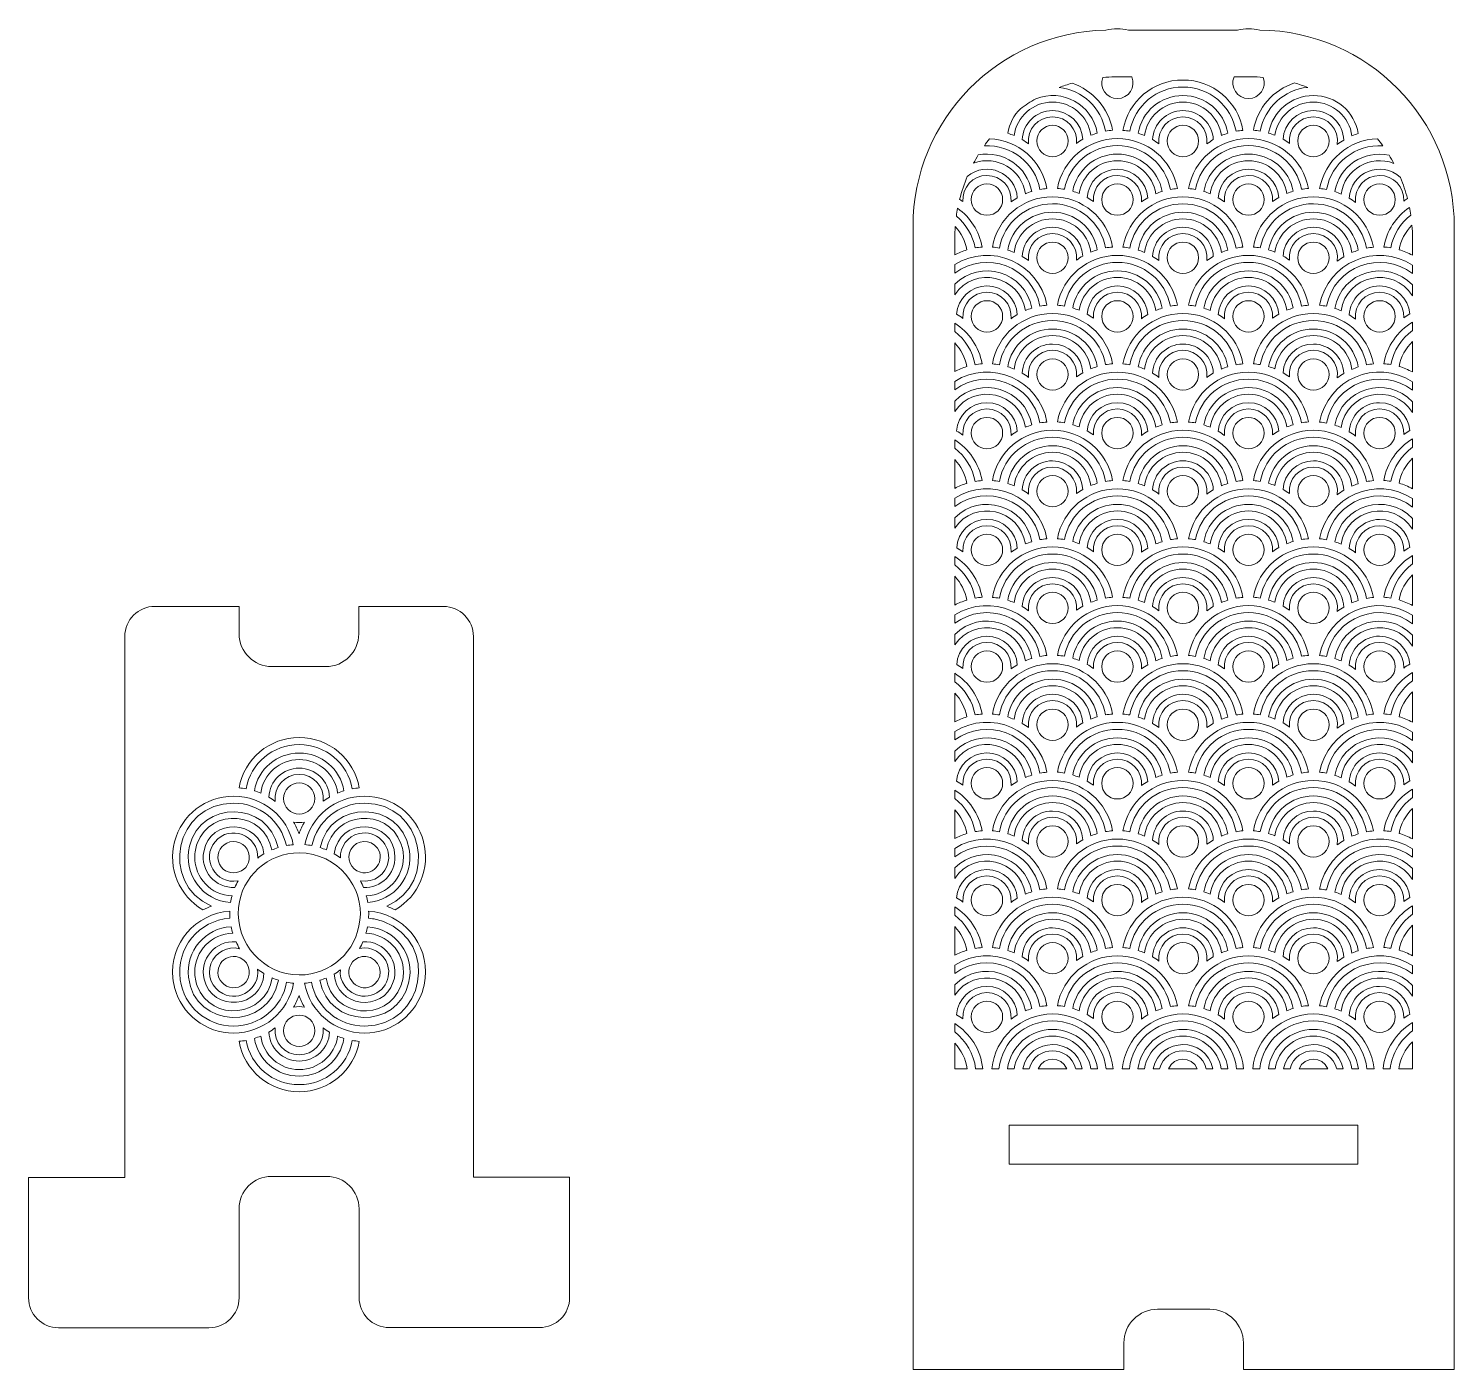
# Model space of a CAD drawing. Header units: inches. Extents: x 96 to 768, y 116 to 749.
import ezdxf

# ---------------------------------------------------------------- set-up
doc = ezdxf.new("R2010")
doc.units = ezdxf.units.IN
doc.header["$MEASUREMENT"] = 0
doc.layers.add('_U+0421_U+043B_U+043E_U+0439 1', color=7, linetype='Continuous')

# ---------------------------------------------------------------- blocks, each defined once
blk = doc.blocks.new('block 2')
at = {"layer": '_U+0421_U+043B_U+043E_U+0439 1', "color": 1, "lineweight": 9, "true_color": 0xff0000}
blk.add_lwpolyline([(558.34, 213.05), (558.34, 231.45), (722.74, 231.45), (722.74, 213.05), (558.34, 213.05)], dxfattribs=at)
for points, knots in [([(676.47, 747.8), (672.99, 748.53), (669.46, 748.54), (665.97, 747.83), (665.97, 747.83), (614.53, 747.83), (614.53, 747.83), (611.07, 748.53), (607.51, 748.54), (603.95, 747.78), (553.39, 746.87), (512.94, 705.7), (512.94, 655.1), (512.94, 655.1), (512.94, 116.17), (512.94, 116.17), (512.94, 116.17), (612.39, 116.17), (612.39, 116.17), (612.39, 116.17), (612.39, 128.71), (612.39, 128.71), (612.39, 137.46), (619.51, 144.58), (628.26, 144.58), (628.26, 144.58), (652.88, 144.58), (652.88, 144.58), (661.63, 144.58), (668.74, 137.46), (668.74, 128.71), (668.74, 128.71), (668.74, 116.17), (668.74, 116.17), (668.74, 116.17), (768.19, 116.17), (768.19, 116.17), (768.19, 116.17), (768.19, 654.9), (768.19, 654.9), (768.3, 705.8), (727.46, 747.26), (676.47, 747.8)], [0, 0, 0, 0, 1, 1, 1, 2, 2, 2, 3, 3, 3, 4, 4, 4, 5, 5, 5, 6, 6, 6, 7, 7, 7, 8, 8, 8, 9, 9, 9, 10, 10, 10, 11, 11, 11, 12, 12, 12, 13, 13, 13, 14, 14, 14, 14]), ([(599.84, 699.22), (598.83, 698.92), (597.84, 698.57), (596.87, 698.17), (595.57, 707.02), (587.94, 713.85), (578.74, 713.85), (569.49, 713.85), (561.84, 706.96), (560.59, 698.05), (559.62, 698.45), (558.63, 698.82), (557.61, 699.13), (558.38, 703.65), (560.52, 707.64), (563.58, 710.7), (565.91, 712.42), (568.32, 714), (570.8, 715.44), (583.31, 720.38), (597.49, 712.8), (599.84, 699.22)], [0, 0, 0, 0, 1, 1, 1, 2, 2, 2, 3, 3, 3, 4, 4, 4, 5, 5, 5, 6, 6, 6, 7, 7, 7, 7]), ([(607.05, 700.53), (605.93, 700.45), (604.84, 700.32), (603.76, 700.14), (601.76, 711.11), (592.91, 719.39), (581.9, 720.74), (583.89, 721.5), (585.9, 722.17), (587.94, 722.76), (597.74, 719.48), (605.2, 711.08), (607.05, 700.53)], [0, 0, 0, 0, 1, 1, 1, 2, 2, 2, 3, 3, 3, 4, 4, 4, 4]), ([(602.4, 725.45), (606.79, 725.84), (608.81, 725.77), (616.15, 725.77), (618.2, 720.9), (614.6, 715.52), (609.33, 715.52), (604.24, 715.52), (600.61, 720.6), (602.4, 725.45)], [0, 0, 0, 0, 1, 1, 1, 2, 2, 2, 3, 3, 3, 3]), ([(668.56, 700.51), (667.45, 700.42), (666.36, 700.28), (665.28, 700.09), (663.11, 712.12), (652.71, 720.94), (640.25, 720.94), (627.79, 720.94), (617.39, 712.12), (615.22, 700.09), (614.14, 700.28), (613.05, 700.42), (611.93, 700.51), (614.32, 714.18), (626.14, 724.26), (640.25, 724.26), (654.36, 724.26), (666.18, 714.18), (668.56, 700.51)], [0, 0, 0, 0, 1, 1, 1, 2, 2, 2, 3, 3, 3, 4, 4, 4, 5, 5, 5, 6, 6, 6, 6]), ([(678.08, 725.5), (679.91, 720.63), (676.27, 715.52), (671.16, 715.52), (665.91, 715.52), (662.3, 720.9), (664.35, 725.77), (672.47, 725.77), (673.91, 725.83), (678.08, 725.5)], [0, 0, 0, 0, 1, 1, 1, 2, 2, 2, 3, 3, 3, 3]), ([(699.09, 720.8), (687.85, 719.64), (678.77, 711.27), (676.74, 700.14), (675.66, 700.32), (674.56, 700.45), (673.45, 700.53), (675.32, 711.19), (682.91, 719.65), (692.86, 722.86), (694.97, 722.26), (697.04, 721.57), (699.09, 720.8)], [0, 0, 0, 0, 1, 1, 1, 2, 2, 2, 3, 3, 3, 4, 4, 4, 4]), ([(658.4, 698.05), (657.15, 706.96), (649.5, 713.85), (640.25, 713.85), (631, 713.85), (623.35, 706.96), (622.1, 698.05), (621.13, 698.45), (620.14, 698.82), (619.13, 699.13), (620.86, 709.39), (629.67, 716.94), (640.25, 716.94), (650.83, 716.94), (659.64, 709.39), (661.37, 699.13), (660.36, 698.82), (659.37, 698.45), (658.4, 698.05)], [0, 0, 0, 0, 1, 1, 1, 2, 2, 2, 3, 3, 3, 4, 4, 4, 5, 5, 5, 6, 6, 6, 6]), ([(719.93, 697.92), (718.74, 706.9), (711.05, 713.85), (701.76, 713.85), (692.56, 713.85), (684.93, 707.02), (683.63, 698.17), (682.66, 698.57), (681.67, 698.92), (680.65, 699.22), (682.42, 709.43), (691.21, 716.94), (701.76, 716.94), (712.38, 716.94), (721.2, 709.34), (722.9, 699.04), (721.89, 698.71), (720.9, 698.34), (719.93, 697.92)], [0, 0, 0, 0, 1, 1, 1, 2, 2, 2, 3, 3, 3, 4, 4, 4, 5, 5, 5, 6, 6, 6, 6]), ([(578.74, 706.89), (572, 706.89), (566.6, 701.01), (567.43, 694.14), (566.47, 694.86), (565.46, 695.52), (564.42, 696.13), (564.76, 703.75), (571.04, 709.84), (578.74, 709.84), (586.37, 709.84), (592.62, 703.84), (593.04, 696.31), (592.02, 695.72), (591.03, 695.08), (590.07, 694.39), (590.73, 701.12), (585.42, 706.89), (578.74, 706.89)], [0, 0, 0, 0, 1, 1, 1, 2, 2, 2, 3, 3, 3, 4, 4, 4, 5, 5, 5, 6, 6, 6, 6]), ([(640.25, 709.84), (647.95, 709.84), (654.23, 703.75), (654.56, 696.13), (653.52, 695.52), (652.52, 694.86), (651.56, 694.14), (652.38, 701.05), (646.95, 706.89), (640.25, 706.89), (633.51, 706.89), (628.12, 701.01), (628.95, 694.14), (627.98, 694.86), (626.98, 695.52), (625.93, 696.13), (626.27, 703.74), (632.55, 709.84), (640.25, 709.84)], [0, 0, 0, 0, 1, 1, 1, 2, 2, 2, 3, 3, 3, 4, 4, 4, 5, 5, 5, 6, 6, 6, 6]), ([(701.76, 706.89), (695.11, 706.89), (689.77, 701.16), (690.43, 694.39), (689.47, 695.08), (688.48, 695.72), (687.46, 696.31), (687.88, 703.84), (694.13, 709.85), (701.76, 709.85), (709.52, 709.85), (715.85, 703.65), (716.09, 695.95), (715.03, 695.31), (714, 694.62), (713.03, 693.87), (714.04, 700.87), (708.57, 706.89), (701.76, 706.89)], [0, 0, 0, 0, 1, 1, 1, 2, 2, 2, 3, 3, 3, 4, 4, 4, 5, 5, 5, 6, 6, 6, 6]), ([(571.34, 695.5), (571.34, 699.58), (574.66, 702.89), (578.74, 702.89), (582.82, 702.89), (586.13, 699.58), (586.13, 695.5), (586.13, 691.42), (582.82, 688.1), (578.74, 688.1), (574.66, 688.1), (571.34, 691.42), (571.34, 695.5)], [0, 0, 0, 0, 1, 1, 1, 2, 2, 2, 3, 3, 3, 4, 4, 4, 4]), ([(632.86, 695.5), (632.86, 699.58), (636.17, 702.89), (640.25, 702.89), (644.33, 702.89), (647.64, 699.58), (647.64, 695.5), (647.64, 691.42), (644.33, 688.1), (640.25, 688.1), (636.17, 688.1), (632.86, 691.42), (632.86, 695.5)], [0, 0, 0, 0, 1, 1, 1, 2, 2, 2, 3, 3, 3, 4, 4, 4, 4]), ([(701.76, 688.1), (697.68, 688.1), (694.37, 691.42), (694.37, 695.5), (694.37, 699.58), (697.68, 702.89), (701.76, 702.89), (705.84, 702.89), (709.16, 699.58), (709.16, 695.5), (709.16, 691.42), (705.84, 688.1), (701.76, 688.1)], [0, 0, 0, 0, 1, 1, 1, 2, 2, 2, 3, 3, 3, 4, 4, 4, 4]), ([(549.08, 696.59), (562.55, 696.01), (573.7, 686.25), (576.1, 673.09), (574.99, 673), (573.89, 672.86), (572.81, 672.67), (570.48, 684.99), (559.5, 693.87), (546.6, 693.27), (547.4, 694.4), (548.22, 695.5), (549.08, 696.59)], [0, 0, 0, 0, 1, 1, 1, 2, 2, 2, 3, 3, 3, 4, 4, 4, 4]), ([(609.33, 696.61), (623.37, 696.61), (635.14, 686.65), (637.61, 673.09), (636.5, 673), (635.4, 672.86), (634.33, 672.67), (632.07, 684.58), (621.72, 693.3), (609.33, 693.3), (596.97, 693.3), (586.63, 684.61), (584.35, 672.72), (583.27, 672.9), (582.18, 673.03), (581.06, 673.11), (583.54, 686.66), (595.3, 696.61), (609.33, 696.61)], [0, 0, 0, 0, 1, 1, 1, 2, 2, 2, 3, 3, 3, 4, 4, 4, 5, 5, 5, 6, 6, 6, 6]), ([(671.16, 696.61), (685.19, 696.61), (696.96, 686.66), (699.44, 673.11), (698.32, 673.03), (697.23, 672.9), (696.15, 672.72), (693.87, 684.61), (683.53, 693.3), (671.16, 693.3), (658.78, 693.3), (648.43, 684.58), (646.17, 672.67), (645.09, 672.86), (644, 673), (642.89, 673.09), (645.36, 686.65), (657.13, 696.61), (671.16, 696.61)], [0, 0, 0, 0, 1, 1, 1, 2, 2, 2, 3, 3, 3, 4, 4, 4, 5, 5, 5, 6, 6, 6, 6]), ([(707.99, 672.61), (706.92, 672.82), (705.82, 672.97), (704.71, 673.07), (707.12, 686.34), (718.43, 696.16), (732.05, 696.59), (732.92, 695.5), (733.75, 694.38), (734.55, 693.25), (721.48, 694.03), (710.32, 685.07), (707.99, 672.61)], [0, 0, 0, 0, 1, 1, 1, 2, 2, 2, 3, 3, 3, 4, 4, 4, 4]), ([(538.53, 678.77), (547.53, 686.45), (561.43, 680.48), (562.12, 668.71), (561.1, 668.11), (560.11, 667.46), (559.16, 666.75), (559.81, 673.56), (554.44, 679.25), (547.82, 679.25), (541.25, 679.25), (535.92, 673.64), (536.48, 666.92), (535.97, 667.29), (535.45, 667.64), (534.93, 667.98), (535.86, 671.67), (537.06, 675.27), (538.53, 678.77)], [0, 0, 0, 0, 1, 1, 1, 2, 2, 2, 3, 3, 3, 4, 4, 4, 5, 5, 5, 6, 6, 6, 6]), ([(543.72, 688.91), (555.56, 691.18), (566.81, 683.46), (568.91, 671.71), (567.9, 671.39), (566.91, 671.03), (565.94, 670.62), (564.22, 681.9), (552.56, 689.13), (541.51, 685.06), (542.21, 686.37), (542.95, 687.65), (543.72, 688.91)], [0, 0, 0, 0, 1, 1, 1, 2, 2, 2, 3, 3, 3, 4, 4, 4, 4]), ([(627.45, 670.62), (626.11, 679.43), (618.51, 686.2), (609.33, 686.2), (600.2, 686.2), (592.63, 679.49), (591.24, 670.74), (590.27, 671.14), (589.27, 671.5), (588.26, 671.8), (590.11, 681.9), (598.86, 689.3), (609.33, 689.3), (619.84, 689.3), (628.61, 681.85), (630.43, 671.71), (629.41, 671.39), (628.42, 671.03), (627.45, 670.62)], [0, 0, 0, 0, 1, 1, 1, 2, 2, 2, 3, 3, 3, 4, 4, 4, 5, 5, 5, 6, 6, 6, 6]), ([(689.26, 670.74), (687.87, 679.49), (680.3, 686.21), (671.16, 686.21), (661.99, 686.21), (654.39, 679.43), (653.05, 670.62), (652.08, 671.03), (651.09, 671.39), (650.07, 671.71), (651.89, 681.86), (660.65, 689.3), (671.16, 689.3), (681.64, 689.3), (690.39, 681.9), (692.24, 671.8), (691.23, 671.5), (690.23, 671.14), (689.26, 670.74)], [0, 0, 0, 0, 1, 1, 1, 2, 2, 2, 3, 3, 3, 4, 4, 4, 5, 5, 5, 6, 6, 6, 6]), ([(739.7, 684.92), (728.58, 689.3), (716.53, 682.04), (714.86, 670.49), (713.89, 670.91), (712.9, 671.29), (711.89, 671.61), (713.96, 683.46), (725.36, 691.37), (737.47, 688.82), (738.25, 687.54), (739, 686.24), (739.7, 684.92)], [0, 0, 0, 0, 1, 1, 1, 2, 2, 2, 3, 3, 3, 4, 4, 4, 4]), ([(746.11, 668.34), (745.51, 667.97), (744.92, 667.59), (744.35, 667.19), (744.75, 673.85), (739.43, 679.25), (732.99, 679.25), (726.26, 679.25), (720.86, 673.37), (721.69, 666.48), (720.73, 667.22), (719.72, 667.9), (718.68, 668.53), (719.25, 680.71), (733.9, 686.69), (742.82, 678.28), (744.14, 675.06), (745.23, 671.74), (746.11, 668.34)], [0, 0, 0, 0, 1, 1, 1, 2, 2, 2, 3, 3, 3, 4, 4, 4, 5, 5, 5, 6, 6, 6, 6]), ([(609.33, 679.25), (602.81, 679.25), (597.47, 673.71), (597.99, 666.99), (597.04, 667.67), (596.06, 668.31), (595.04, 668.89), (595.57, 676.32), (601.77, 682.2), (609.33, 682.2), (616.96, 682.2), (623.19, 676.22), (623.64, 668.71), (622.61, 668.11), (621.62, 667.46), (620.67, 666.75), (621.33, 673.5), (616, 679.25), (609.33, 679.25)], [0, 0, 0, 0, 1, 1, 1, 2, 2, 2, 3, 3, 3, 4, 4, 4, 5, 5, 5, 6, 6, 6, 6]), ([(671.16, 679.25), (664.51, 679.25), (659.17, 673.51), (659.83, 666.75), (658.88, 667.46), (657.89, 668.11), (656.86, 668.71), (657.31, 676.22), (663.54, 682.2), (671.16, 682.2), (678.73, 682.2), (684.92, 676.32), (685.46, 668.89), (684.44, 668.31), (683.46, 667.67), (682.51, 666.99), (683.03, 673.69), (677.71, 679.25), (671.16, 679.25)], [0, 0, 0, 0, 1, 1, 1, 2, 2, 2, 3, 3, 3, 4, 4, 4, 5, 5, 5, 6, 6, 6, 6]), ([(540.43, 667.86), (540.43, 671.93), (543.74, 675.25), (547.82, 675.25), (551.9, 675.25), (555.22, 671.93), (555.22, 667.86), (555.22, 663.78), (551.9, 660.46), (547.82, 660.46), (543.74, 660.46), (540.43, 663.78), (540.43, 667.86)], [0, 0, 0, 0, 1, 1, 1, 2, 2, 2, 3, 3, 3, 4, 4, 4, 4]), ([(601.94, 667.86), (601.94, 671.93), (605.26, 675.25), (609.33, 675.25), (613.41, 675.25), (616.73, 671.93), (616.73, 667.86), (616.73, 663.78), (613.41, 660.46), (609.33, 660.46), (605.26, 660.46), (601.94, 663.78), (601.94, 667.86)], [0, 0, 0, 0, 1, 1, 1, 2, 2, 2, 3, 3, 3, 4, 4, 4, 4]), ([(671.16, 660.46), (667.09, 660.46), (663.77, 663.78), (663.77, 667.86), (663.77, 671.94), (667.09, 675.25), (671.16, 675.25), (675.24, 675.25), (678.56, 671.94), (678.56, 667.86), (678.56, 663.78), (675.24, 660.46), (671.16, 660.46)], [0, 0, 0, 0, 1, 1, 1, 2, 2, 2, 3, 3, 3, 4, 4, 4, 4]), ([(725.6, 667.86), (725.6, 671.93), (728.92, 675.25), (732.99, 675.25), (737.07, 675.25), (740.39, 671.93), (740.39, 667.86), (740.39, 663.78), (737.07, 660.46), (732.99, 660.46), (728.92, 660.46), (725.6, 663.78), (725.6, 667.86)], [0, 0, 0, 0, 1, 1, 1, 2, 2, 2, 3, 3, 3, 4, 4, 4, 4]), ([(578.74, 669.2), (592.84, 669.2), (604.66, 659.14), (607.05, 645.47), (605.93, 645.4), (604.84, 645.27), (603.76, 645.08), (601.57, 657.09), (591.18, 665.89), (578.74, 665.89), (566.28, 665.89), (555.87, 657.06), (553.71, 645.03), (552.63, 645.23), (551.53, 645.37), (550.42, 645.45), (552.8, 659.13), (564.62, 669.2), (578.74, 669.2)], [0, 0, 0, 0, 1, 1, 1, 2, 2, 2, 3, 3, 3, 4, 4, 4, 5, 5, 5, 6, 6, 6, 6]), ([(640.25, 669.2), (654.36, 669.2), (666.18, 659.13), (668.56, 645.45), (667.45, 645.37), (666.36, 645.23), (665.28, 645.03), (663.11, 657.06), (652.71, 665.89), (640.25, 665.89), (627.79, 665.89), (617.39, 657.06), (615.22, 645.03), (614.14, 645.23), (613.05, 645.37), (611.93, 645.45), (614.32, 659.13), (626.14, 669.2), (640.25, 669.2)], [0, 0, 0, 0, 1, 1, 1, 2, 2, 2, 3, 3, 3, 4, 4, 4, 5, 5, 5, 6, 6, 6, 6]), ([(730.08, 645.43), (728.97, 645.33), (727.88, 645.19), (726.8, 644.98), (724.65, 657.04), (714.24, 665.89), (701.76, 665.89), (689.32, 665.89), (678.93, 657.09), (676.74, 645.08), (675.66, 645.27), (674.56, 645.4), (673.45, 645.48), (675.84, 659.14), (687.66, 669.2), (701.76, 669.2), (715.88, 669.2), (727.71, 659.12), (730.08, 645.43)], [0, 0, 0, 0, 1, 1, 1, 2, 2, 2, 3, 3, 3, 4, 4, 4, 5, 5, 5, 6, 6, 6, 6]), ([(545.53, 645.47), (544.42, 645.39), (543.32, 645.26), (542.23, 645.07), (541.14, 650.96), (537.96, 656.29), (533.38, 660.08), (533.56, 661.32), (533.76, 662.55), (534, 663.78), (539.95, 659.48), (544.2, 652.96), (545.53, 645.47)], [0, 0, 0, 0, 1, 1, 1, 2, 2, 2, 3, 3, 3, 4, 4, 4, 4]), ([(578.74, 661.89), (589.29, 661.89), (598.08, 654.38), (599.84, 644.17), (598.83, 643.87), (597.84, 643.51), (596.86, 643.12), (595.57, 651.97), (587.94, 658.79), (578.74, 658.79), (569.49, 658.79), (561.83, 651.91), (560.59, 642.99), (559.62, 643.4), (558.63, 643.76), (557.61, 644.08), (559.35, 654.33), (568.15, 661.89), (578.74, 661.89)], [0, 0, 0, 0, 1, 1, 1, 2, 2, 2, 3, 3, 3, 4, 4, 4, 5, 5, 5, 6, 6, 6, 6]), ([(658.4, 642.99), (657.15, 651.9), (649.5, 658.79), (640.25, 658.79), (631, 658.79), (623.35, 651.9), (622.1, 642.99), (621.13, 643.4), (620.14, 643.76), (619.13, 644.08), (620.86, 654.33), (629.67, 661.89), (640.25, 661.89), (650.83, 661.89), (659.64, 654.33), (661.37, 644.08), (660.36, 643.76), (659.37, 643.4), (658.4, 642.99)], [0, 0, 0, 0, 1, 1, 1, 2, 2, 2, 3, 3, 3, 4, 4, 4, 5, 5, 5, 6, 6, 6, 6]), ([(719.93, 642.87), (718.74, 651.84), (711.05, 658.79), (701.76, 658.79), (692.56, 658.79), (684.93, 651.97), (683.63, 643.12), (682.66, 643.51), (681.67, 643.87), (680.65, 644.17), (682.42, 654.38), (691.21, 661.89), (701.76, 661.89), (712.38, 661.89), (721.2, 654.29), (722.9, 643.98), (721.89, 643.66), (720.9, 643.29), (719.93, 642.87)], [0, 0, 0, 0, 1, 1, 1, 2, 2, 2, 3, 3, 3, 4, 4, 4, 5, 5, 5, 6, 6, 6, 6]), ([(734.97, 645.5), (736.32, 653.12), (740.72, 659.85), (747.06, 664.19), (747.3, 662.98), (747.51, 661.77), (747.69, 660.55), (742.78, 656.74), (739.42, 651.27), (738.27, 645.13), (737.18, 645.31), (736.08, 645.43), (734.97, 645.5)], [0, 0, 0, 0, 1, 1, 1, 2, 2, 2, 3, 3, 3, 4, 4, 4, 4]), ([(532.85, 655.1), (535.67, 652.08), (537.61, 648.27), (538.34, 644.15), (536.36, 643.55), (534.43, 642.77), (532.6, 641.81), (532.6, 649.8), (532.54, 651.07), (532.85, 655.1)], [0, 0, 0, 0, 1, 1, 1, 2, 2, 2, 3, 3, 3, 3]), ([(578.74, 654.79), (586.37, 654.79), (592.62, 648.79), (593.04, 641.26), (592.02, 640.67), (591.03, 640.03), (590.07, 639.34), (590.73, 646.07), (585.42, 651.84), (578.74, 651.84), (572.01, 651.84), (566.61, 645.96), (567.43, 639.09), (566.47, 639.81), (565.46, 640.47), (564.42, 641.07), (564.76, 648.69), (571.04, 654.79), (578.74, 654.79)], [0, 0, 0, 0, 1, 1, 1, 2, 2, 2, 3, 3, 3, 4, 4, 4, 5, 5, 5, 6, 6, 6, 6]), ([(640.25, 651.84), (633.53, 651.84), (628.12, 645.98), (628.95, 639.09), (627.98, 639.8), (626.98, 640.47), (625.93, 641.07), (626.27, 648.69), (632.55, 654.79), (640.25, 654.79), (647.95, 654.79), (654.23, 648.69), (654.56, 641.08), (653.52, 640.47), (652.52, 639.81), (651.56, 639.09), (652.38, 646), (646.95, 651.84), (640.25, 651.84)], [0, 0, 0, 0, 1, 1, 1, 2, 2, 2, 3, 3, 3, 4, 4, 4, 5, 5, 5, 6, 6, 6, 6]), ([(701.76, 651.84), (695.11, 651.84), (689.77, 646.11), (690.43, 639.34), (689.47, 640.03), (688.48, 640.67), (687.46, 641.26), (687.88, 648.79), (694.13, 654.79), (701.76, 654.79), (709.52, 654.79), (715.85, 648.6), (716.09, 640.9), (715.03, 640.26), (714, 639.57), (713.03, 638.82), (714.04, 645.82), (708.57, 651.84), (701.76, 651.84)], [0, 0, 0, 0, 1, 1, 1, 2, 2, 2, 3, 3, 3, 4, 4, 4, 5, 5, 5, 6, 6, 6, 6]), ([(742.17, 644.24), (742.96, 648.64), (745.09, 652.64), (748.24, 655.73), (748.6, 651.5), (748.54, 649.75), (748.54, 641.62), (746.52, 642.71), (744.38, 643.59), (742.17, 644.24)], [0, 0, 0, 0, 1, 1, 1, 2, 2, 2, 3, 3, 3, 3]), ([(576.1, 618.04), (574.99, 617.95), (573.89, 617.81), (572.81, 617.61), (569.26, 636.38), (547.34, 644.2), (532.6, 633.24), (532.6, 633.24), (532.6, 637.19), (532.6, 637.19), (549.63, 647.83), (572.43, 638.16), (576.1, 618.04)], [0, 0, 0, 0, 1, 1, 1, 2, 2, 2, 3, 3, 3, 4, 4, 4, 4]), ([(571.34, 640.45), (571.34, 644.52), (574.66, 647.84), (578.74, 647.84), (582.82, 647.84), (586.13, 644.52), (586.13, 640.45), (586.13, 636.37), (582.82, 633.05), (578.74, 633.05), (574.66, 633.05), (571.34, 636.37), (571.34, 640.45)], [0, 0, 0, 0, 1, 1, 1, 2, 2, 2, 3, 3, 3, 4, 4, 4, 4]), ([(640.25, 633.05), (636.17, 633.05), (632.86, 636.37), (632.86, 640.45), (632.86, 644.52), (636.17, 647.84), (640.25, 647.84), (644.33, 647.84), (647.64, 644.52), (647.64, 640.45), (647.64, 636.37), (644.33, 633.05), (640.25, 633.05)], [0, 0, 0, 0, 1, 1, 1, 2, 2, 2, 3, 3, 3, 4, 4, 4, 4]), ([(701.76, 633.05), (697.68, 633.05), (694.37, 636.37), (694.37, 640.45), (694.37, 644.52), (697.68, 647.84), (701.76, 647.84), (705.84, 647.84), (709.16, 644.52), (709.16, 640.45), (709.16, 636.37), (705.84, 633.05), (701.76, 633.05)], [0, 0, 0, 0, 1, 1, 1, 2, 2, 2, 3, 3, 3, 4, 4, 4, 4]), ([(707.99, 617.56), (706.92, 617.77), (705.82, 617.92), (704.71, 618.02), (708.39, 638.3), (731.48, 647.95), (748.54, 636.99), (748.54, 636.99), (748.54, 632.99), (748.54, 632.99), (733.77, 644.34), (711.53, 636.48), (707.99, 617.56)], [0, 0, 0, 0, 1, 1, 1, 2, 2, 2, 3, 3, 3, 4, 4, 4, 4]), ([(532.6, 627.93), (544.63, 640.04), (565.82, 633.9), (568.91, 616.65), (567.9, 616.34), (566.91, 615.98), (565.94, 615.57), (563.43, 632.02), (541.94, 636.9), (532.6, 623.03), (532.6, 623.03), (532.6, 627.93), (532.6, 627.93)], [0, 0, 0, 0, 1, 1, 1, 2, 2, 2, 3, 3, 3, 4, 4, 4, 4]), ([(609.33, 641.56), (623.37, 641.56), (635.14, 631.6), (637.61, 618.04), (636.5, 617.95), (635.4, 617.81), (634.33, 617.61), (632.07, 629.53), (621.72, 638.25), (609.33, 638.25), (596.97, 638.25), (586.63, 629.56), (584.35, 617.67), (583.27, 617.85), (582.18, 617.98), (581.06, 618.06), (583.54, 631.61), (595.3, 641.56), (609.33, 641.56)], [0, 0, 0, 0, 1, 1, 1, 2, 2, 2, 3, 3, 3, 4, 4, 4, 5, 5, 5, 6, 6, 6, 6]), ([(699.44, 618.06), (698.33, 617.98), (697.23, 617.85), (696.15, 617.67), (693.87, 629.56), (683.53, 638.25), (671.16, 638.25), (658.78, 638.25), (648.43, 629.53), (646.17, 617.61), (645.1, 617.81), (644, 617.95), (642.89, 618.04), (645.36, 631.6), (657.13, 641.56), (671.16, 641.56), (685.19, 641.56), (696.96, 631.61), (699.44, 618.06)], [0, 0, 0, 0, 1, 1, 1, 2, 2, 2, 3, 3, 3, 4, 4, 4, 5, 5, 5, 6, 6, 6, 6]), ([(714.86, 615.44), (713.89, 615.86), (712.9, 616.23), (711.89, 616.56), (714.95, 634.09), (736.62, 640.13), (748.54, 627.61), (748.54, 627.61), (748.54, 622.5), (748.54, 622.5), (739.46, 637.01), (717.3, 632.26), (714.86, 615.44)], [0, 0, 0, 0, 1, 1, 1, 2, 2, 2, 3, 3, 3, 4, 4, 4, 4]), ([(609.33, 634.25), (619.84, 634.25), (628.61, 626.8), (630.43, 616.65), (629.41, 616.34), (628.42, 615.98), (627.45, 615.57), (626.11, 624.38), (618.51, 631.15), (609.33, 631.15), (600.2, 631.15), (592.63, 624.44), (591.24, 615.69), (590.27, 616.09), (589.27, 616.44), (588.26, 616.75), (590.11, 626.85), (598.86, 634.25), (609.33, 634.25)], [0, 0, 0, 0, 1, 1, 1, 2, 2, 2, 3, 3, 3, 4, 4, 4, 5, 5, 5, 6, 6, 6, 6]), ([(689.26, 615.69), (687.87, 624.44), (680.3, 631.15), (671.16, 631.15), (661.99, 631.15), (654.39, 624.38), (653.05, 615.57), (652.08, 615.98), (651.09, 616.34), (650.07, 616.66), (651.89, 626.8), (660.65, 634.25), (671.16, 634.25), (681.64, 634.25), (690.39, 626.85), (692.24, 616.75), (691.23, 616.44), (690.23, 616.09), (689.26, 615.69)], [0, 0, 0, 0, 1, 1, 1, 2, 2, 2, 3, 3, 3, 4, 4, 4, 5, 5, 5, 6, 6, 6, 6]), ([(547.82, 627.15), (555.45, 627.15), (561.68, 621.17), (562.12, 613.66), (561.1, 613.06), (560.11, 612.41), (559.16, 611.7), (559.81, 618.5), (554.44, 624.2), (547.82, 624.2), (541.25, 624.2), (535.92, 618.59), (536.48, 611.86), (535.53, 612.55), (534.54, 613.19), (533.52, 613.78), (534.03, 621.24), (540.24, 627.15), (547.82, 627.15)], [0, 0, 0, 0, 1, 1, 1, 2, 2, 2, 3, 3, 3, 4, 4, 4, 5, 5, 5, 6, 6, 6, 6]), ([(609.33, 627.15), (616.96, 627.15), (623.19, 621.17), (623.64, 613.66), (622.61, 613.06), (621.62, 612.4), (620.67, 611.7), (621.33, 618.45), (616, 624.2), (609.34, 624.2), (602.81, 624.2), (597.47, 618.66), (597.99, 611.93), (597.04, 612.62), (596.06, 613.25), (595.04, 613.84), (595.57, 621.27), (601.77, 627.15), (609.33, 627.15)], [0, 0, 0, 0, 1, 1, 1, 2, 2, 2, 3, 3, 3, 4, 4, 4, 5, 5, 5, 6, 6, 6, 6]), ([(671.16, 624.2), (664.51, 624.2), (659.17, 618.46), (659.83, 611.7), (658.88, 612.4), (657.89, 613.06), (656.86, 613.66), (657.31, 621.17), (663.54, 627.15), (671.16, 627.15), (678.73, 627.15), (684.92, 621.27), (685.46, 613.84), (684.44, 613.26), (683.46, 612.62), (682.51, 611.94), (683.03, 618.63), (677.71, 624.2), (671.16, 624.2)], [0, 0, 0, 0, 1, 1, 1, 2, 2, 2, 3, 3, 3, 4, 4, 4, 5, 5, 5, 6, 6, 6, 6]), ([(732.99, 624.2), (726.26, 624.2), (720.86, 618.32), (721.69, 611.43), (720.73, 612.17), (719.72, 612.85), (718.68, 613.47), (719.04, 621.07), (725.31, 627.15), (732.99, 627.15), (740.51, 627.15), (746.69, 621.33), (747.28, 613.96), (746.27, 613.4), (745.29, 612.79), (744.35, 612.13), (744.75, 618.8), (739.43, 624.2), (732.99, 624.2)], [0, 0, 0, 0, 1, 1, 1, 2, 2, 2, 3, 3, 3, 4, 4, 4, 5, 5, 5, 6, 6, 6, 6]), ([(540.43, 612.8), (540.43, 616.88), (543.74, 620.2), (547.82, 620.2), (551.9, 620.2), (555.22, 616.88), (555.22, 612.8), (555.22, 608.73), (551.9, 605.41), (547.82, 605.41), (543.74, 605.41), (540.43, 608.73), (540.43, 612.8)], [0, 0, 0, 0, 1, 1, 1, 2, 2, 2, 3, 3, 3, 4, 4, 4, 4]), ([(601.94, 612.8), (601.94, 616.88), (605.26, 620.2), (609.33, 620.2), (613.41, 620.2), (616.73, 616.88), (616.73, 612.8), (616.73, 608.73), (613.41, 605.41), (609.33, 605.41), (605.26, 605.41), (601.94, 608.73), (601.94, 612.8)], [0, 0, 0, 0, 1, 1, 1, 2, 2, 2, 3, 3, 3, 4, 4, 4, 4]), ([(671.16, 605.41), (667.09, 605.41), (663.77, 608.73), (663.77, 612.8), (663.77, 616.88), (667.09, 620.2), (671.16, 620.2), (675.24, 620.2), (678.56, 616.88), (678.56, 612.8), (678.56, 608.73), (675.24, 605.41), (671.16, 605.41)], [0, 0, 0, 0, 1, 1, 1, 2, 2, 2, 3, 3, 3, 4, 4, 4, 4]), ([(725.6, 612.8), (725.6, 616.88), (728.92, 620.2), (732.99, 620.2), (737.07, 620.2), (740.39, 616.88), (740.39, 612.8), (740.39, 608.73), (737.07, 605.41), (732.99, 605.41), (728.92, 605.41), (725.6, 608.73), (725.6, 612.8)], [0, 0, 0, 0, 1, 1, 1, 2, 2, 2, 3, 3, 3, 4, 4, 4, 4]), ([(578.74, 614.15), (592.84, 614.15), (604.66, 604.09), (607.05, 590.42), (605.93, 590.35), (604.84, 590.21), (603.76, 590.03), (601.57, 602.04), (591.18, 610.84), (578.74, 610.84), (566.28, 610.84), (555.87, 602.01), (553.71, 589.98), (552.63, 590.17), (551.53, 590.31), (550.42, 590.4), (552.8, 604.08), (564.62, 614.15), (578.74, 614.15)], [0, 0, 0, 0, 1, 1, 1, 2, 2, 2, 3, 3, 3, 4, 4, 4, 5, 5, 5, 6, 6, 6, 6]), ([(668.56, 590.4), (667.45, 590.31), (666.36, 590.17), (665.28, 589.98), (663.11, 602.01), (652.71, 610.84), (640.25, 610.84), (627.79, 610.84), (617.39, 602.01), (615.22, 589.98), (614.14, 590.17), (613.05, 590.31), (611.93, 590.4), (614.32, 604.08), (626.14, 614.15), (640.25, 614.15), (654.36, 614.15), (666.18, 604.08), (668.56, 590.4)], [0, 0, 0, 0, 1, 1, 1, 2, 2, 2, 3, 3, 3, 4, 4, 4, 5, 5, 5, 6, 6, 6, 6]), ([(730.08, 590.38), (728.97, 590.28), (727.88, 590.13), (726.8, 589.93), (724.65, 601.99), (714.24, 610.84), (701.76, 610.84), (689.32, 610.84), (678.93, 602.04), (676.74, 590.03), (675.66, 590.21), (674.56, 590.35), (673.45, 590.42), (675.84, 604.09), (687.66, 614.15), (701.76, 614.15), (715.88, 614.15), (727.71, 604.07), (730.08, 590.38)], [0, 0, 0, 0, 1, 1, 1, 2, 2, 2, 3, 3, 3, 4, 4, 4, 5, 5, 5, 6, 6, 6, 6]), ([(545.53, 590.42), (544.42, 590.34), (543.32, 590.21), (542.23, 590.02), (541.08, 596.24), (537.6, 601.84), (532.6, 605.66), (532.6, 605.66), (532.6, 609.65), (532.6, 609.65), (539.28, 605.4), (544.1, 598.48), (545.53, 590.42)], [0, 0, 0, 0, 1, 1, 1, 2, 2, 2, 3, 3, 3, 4, 4, 4, 4]), ([(578.74, 606.84), (589.29, 606.84), (598.08, 599.33), (599.84, 589.12), (598.83, 588.82), (597.84, 588.46), (596.86, 588.07), (595.57, 596.92), (587.94, 603.74), (578.74, 603.74), (569.49, 603.74), (561.83, 596.85), (560.59, 587.94), (559.62, 588.35), (558.63, 588.71), (557.61, 589.03), (559.35, 599.28), (568.15, 606.84), (578.74, 606.84)], [0, 0, 0, 0, 1, 1, 1, 2, 2, 2, 3, 3, 3, 4, 4, 4, 5, 5, 5, 6, 6, 6, 6]), ([(658.4, 587.94), (657.15, 596.85), (649.5, 603.74), (640.25, 603.74), (631, 603.74), (623.35, 596.85), (622.1, 587.94), (621.13, 588.35), (620.14, 588.71), (619.13, 589.02), (620.86, 599.28), (629.67, 606.84), (640.25, 606.84), (650.83, 606.84), (659.64, 599.28), (661.37, 589.02), (660.36, 588.71), (659.37, 588.35), (658.4, 587.94)], [0, 0, 0, 0, 1, 1, 1, 2, 2, 2, 3, 3, 3, 4, 4, 4, 5, 5, 5, 6, 6, 6, 6]), ([(719.93, 587.82), (718.74, 596.79), (711.05, 603.74), (701.76, 603.74), (692.56, 603.74), (684.93, 596.92), (683.63, 588.06), (682.66, 588.46), (681.67, 588.81), (680.65, 589.12), (682.42, 599.33), (691.21, 606.84), (701.76, 606.84), (712.38, 606.84), (721.2, 599.23), (722.9, 588.93), (721.89, 588.61), (720.9, 588.23), (719.93, 587.82)], [0, 0, 0, 0, 1, 1, 1, 2, 2, 2, 3, 3, 3, 4, 4, 4, 5, 5, 5, 6, 6, 6, 6]), ([(734.97, 590.44), (736.42, 598.65), (741.41, 605.82), (748.54, 610.09), (748.54, 610.09), (748.54, 606.14), (748.54, 606.14), (743.16, 602.32), (739.48, 596.57), (738.27, 590.08), (737.18, 590.26), (736.08, 590.38), (734.97, 590.44)], [0, 0, 0, 0, 1, 1, 1, 2, 2, 2, 3, 3, 3, 4, 4, 4, 4]), ([(532.6, 600.31), (535.56, 597.25), (537.59, 593.34), (538.34, 589.1), (536.36, 588.5), (534.43, 587.72), (532.6, 586.76), (532.6, 586.76), (532.6, 600.31), (532.6, 600.31)], [0, 0, 0, 0, 1, 1, 1, 2, 2, 2, 3, 3, 3, 3]), ([(578.74, 599.74), (586.37, 599.74), (592.62, 593.74), (593.04, 586.2), (592.02, 585.62), (591.03, 584.98), (590.07, 584.29), (590.73, 591.02), (585.42, 596.79), (578.74, 596.79), (572.01, 596.79), (566.61, 590.91), (567.43, 584.04), (566.47, 584.75), (565.46, 585.41), (564.42, 586.02), (564.76, 593.64), (571.04, 599.74), (578.74, 599.74)], [0, 0, 0, 0, 1, 1, 1, 2, 2, 2, 3, 3, 3, 4, 4, 4, 5, 5, 5, 6, 6, 6, 6]), ([(640.25, 596.79), (633.53, 596.79), (628.12, 590.92), (628.95, 584.03), (627.98, 584.75), (626.98, 585.41), (625.93, 586.02), (626.27, 593.64), (632.55, 599.74), (640.25, 599.74), (647.95, 599.74), (654.23, 593.64), (654.56, 586.02), (653.52, 585.41), (652.52, 584.75), (651.56, 584.04), (652.38, 590.94), (646.95, 596.79), (640.25, 596.79)], [0, 0, 0, 0, 1, 1, 1, 2, 2, 2, 3, 3, 3, 4, 4, 4, 5, 5, 5, 6, 6, 6, 6]), ([(701.76, 596.79), (695.11, 596.79), (689.77, 591.06), (690.43, 584.29), (689.47, 584.98), (688.48, 585.62), (687.46, 586.2), (687.88, 593.74), (694.13, 599.74), (701.76, 599.74), (709.52, 599.74), (715.85, 593.54), (716.09, 585.84), (715.03, 585.21), (714, 584.51), (713.03, 583.76), (714.04, 590.77), (708.57, 596.79), (701.76, 596.79)], [0, 0, 0, 0, 1, 1, 1, 2, 2, 2, 3, 3, 3, 4, 4, 4, 5, 5, 5, 6, 6, 6, 6]), ([(742.17, 589.18), (742.98, 593.73), (745.23, 597.84), (748.54, 600.97), (748.54, 600.97), (748.54, 586.57), (748.54, 586.57), (746.52, 587.66), (744.38, 588.54), (742.17, 589.18)], [0, 0, 0, 0, 1, 1, 1, 2, 2, 2, 3, 3, 3, 3]), ([(576.1, 562.98), (574.99, 562.9), (573.89, 562.76), (572.81, 562.56), (569.26, 581.33), (547.34, 589.15), (532.6, 578.18), (532.6, 578.18), (532.6, 582.14), (532.6, 582.14), (549.63, 592.78), (572.43, 583.11), (576.1, 562.98)], [0, 0, 0, 0, 1, 1, 1, 2, 2, 2, 3, 3, 3, 4, 4, 4, 4]), ([(571.34, 585.39), (571.34, 589.47), (574.66, 592.79), (578.74, 592.79), (582.82, 592.79), (586.13, 589.47), (586.13, 585.39), (586.13, 581.32), (582.81, 578), (578.74, 578), (574.66, 578), (571.34, 581.32), (571.34, 585.39)], [0, 0, 0, 0, 1, 1, 1, 2, 2, 2, 3, 3, 3, 4, 4, 4, 4]), ([(640.25, 578), (636.17, 578), (632.86, 581.32), (632.86, 585.39), (632.86, 589.47), (636.17, 592.79), (640.25, 592.79), (644.33, 592.79), (647.64, 589.47), (647.64, 585.39), (647.64, 581.32), (644.33, 578), (640.25, 578)], [0, 0, 0, 0, 1, 1, 1, 2, 2, 2, 3, 3, 3, 4, 4, 4, 4]), ([(701.76, 578), (697.68, 578), (694.37, 581.32), (694.37, 585.39), (694.37, 589.47), (697.68, 592.79), (701.76, 592.79), (705.84, 592.79), (709.16, 589.47), (709.16, 585.39), (709.16, 581.32), (705.84, 578), (701.76, 578)], [0, 0, 0, 0, 1, 1, 1, 2, 2, 2, 3, 3, 3, 4, 4, 4, 4]), ([(707.99, 562.51), (706.92, 562.71), (705.82, 562.86), (704.71, 562.96), (708.39, 583.24), (731.48, 592.9), (748.54, 581.93), (748.54, 581.93), (748.54, 577.94), (748.54, 577.94), (733.77, 589.29), (711.53, 581.43), (707.99, 562.51)], [0, 0, 0, 0, 1, 1, 1, 2, 2, 2, 3, 3, 3, 4, 4, 4, 4]), ([(609.33, 586.51), (623.37, 586.51), (635.14, 576.55), (637.61, 562.98), (636.5, 562.9), (635.4, 562.76), (634.33, 562.56), (632.07, 574.48), (621.72, 583.2), (609.33, 583.2), (596.97, 583.2), (586.63, 574.5), (584.35, 562.61), (583.27, 562.8), (582.18, 562.93), (581.06, 563.01), (583.54, 576.56), (595.3, 586.51), (609.33, 586.51)], [0, 0, 0, 0, 1, 1, 1, 2, 2, 2, 3, 3, 3, 4, 4, 4, 5, 5, 5, 6, 6, 6, 6]), ([(699.44, 563.01), (698.33, 562.93), (697.23, 562.8), (696.15, 562.61), (693.87, 574.5), (683.53, 583.2), (671.16, 583.2), (658.78, 583.2), (648.43, 574.48), (646.17, 562.56), (645.1, 562.76), (644, 562.9), (642.89, 562.98), (645.36, 576.55), (657.13, 586.51), (671.16, 586.51), (685.19, 586.51), (696.96, 576.56), (699.44, 563.01)], [0, 0, 0, 0, 1, 1, 1, 2, 2, 2, 3, 3, 3, 4, 4, 4, 5, 5, 5, 6, 6, 6, 6]), ([(714.86, 560.39), (713.89, 560.81), (712.9, 561.18), (711.89, 561.51), (714.95, 579.04), (736.62, 585.08), (748.54, 572.56), (748.54, 572.56), (748.54, 567.45), (748.54, 567.45), (739.45, 581.96), (717.3, 577.21), (714.86, 560.39)], [0, 0, 0, 0, 1, 1, 1, 2, 2, 2, 3, 3, 3, 4, 4, 4, 4]), ([(532.6, 572.88), (544.63, 584.99), (565.82, 578.85), (568.91, 561.6), (567.9, 561.29), (566.91, 560.92), (565.94, 560.52), (563.43, 576.97), (541.94, 581.85), (532.6, 567.98), (532.6, 567.98), (532.6, 572.88), (532.6, 572.88)], [0, 0, 0, 0, 1, 1, 1, 2, 2, 2, 3, 3, 3, 4, 4, 4, 4]), ([(609.33, 579.2), (619.84, 579.2), (628.61, 571.75), (630.43, 561.6), (629.41, 561.29), (628.42, 560.92), (627.45, 560.52), (626.11, 569.32), (618.51, 576.1), (609.33, 576.1), (600.2, 576.1), (592.63, 569.39), (591.24, 560.64), (590.27, 561.04), (589.27, 561.39), (588.26, 561.7), (590.11, 571.8), (598.86, 579.2), (609.33, 579.2)], [0, 0, 0, 0, 1, 1, 1, 2, 2, 2, 3, 3, 3, 4, 4, 4, 5, 5, 5, 6, 6, 6, 6]), ([(689.26, 560.64), (687.87, 569.39), (680.3, 576.1), (671.16, 576.1), (661.99, 576.1), (654.39, 569.32), (653.05, 560.51), (652.08, 560.92), (651.09, 561.29), (650.07, 561.6), (651.89, 571.75), (660.65, 579.2), (671.16, 579.2), (681.64, 579.2), (690.39, 571.8), (692.24, 561.7), (691.23, 561.39), (690.23, 561.04), (689.26, 560.64)], [0, 0, 0, 0, 1, 1, 1, 2, 2, 2, 3, 3, 3, 4, 4, 4, 5, 5, 5, 6, 6, 6, 6]), ([(547.82, 572.1), (555.45, 572.1), (561.68, 566.12), (562.12, 558.61), (561.1, 558.01), (560.11, 557.36), (559.16, 556.65), (559.81, 563.45), (554.44, 569.15), (547.82, 569.15), (541.25, 569.15), (535.92, 563.54), (536.48, 556.81), (535.53, 557.5), (534.54, 558.14), (533.52, 558.73), (534.03, 566.18), (540.24, 572.1), (547.82, 572.1)], [0, 0, 0, 0, 1, 1, 1, 2, 2, 2, 3, 3, 3, 4, 4, 4, 5, 5, 5, 6, 6, 6, 6]), ([(609.33, 572.1), (616.96, 572.1), (623.19, 566.12), (623.64, 558.6), (622.61, 558), (621.62, 557.35), (620.67, 556.65), (621.33, 563.4), (615.99, 569.15), (609.34, 569.15), (602.81, 569.15), (597.47, 563.61), (597.99, 556.88), (597.04, 557.57), (596.06, 558.2), (595.04, 558.78), (595.57, 566.21), (601.77, 572.1), (609.33, 572.1)], [0, 0, 0, 0, 1, 1, 1, 2, 2, 2, 3, 3, 3, 4, 4, 4, 5, 5, 5, 6, 6, 6, 6]), ([(671.16, 569.15), (664.51, 569.15), (659.17, 563.4), (659.83, 556.65), (658.88, 557.35), (657.89, 558), (656.86, 558.6), (657.31, 566.12), (663.54, 572.1), (671.16, 572.1), (678.73, 572.1), (684.92, 566.21), (685.46, 558.79), (684.44, 558.21), (683.46, 557.57), (682.51, 556.89), (683.03, 563.58), (677.71, 569.15), (671.16, 569.15)], [0, 0, 0, 0, 1, 1, 1, 2, 2, 2, 3, 3, 3, 4, 4, 4, 5, 5, 5, 6, 6, 6, 6]), ([(732.99, 569.15), (726.26, 569.15), (720.86, 563.27), (721.69, 556.38), (720.73, 557.11), (719.72, 557.8), (718.68, 558.42), (719.04, 566.02), (725.31, 572.1), (732.99, 572.1), (740.51, 572.1), (746.69, 566.28), (747.28, 558.91), (746.27, 558.35), (745.29, 557.74), (744.35, 557.08), (744.75, 563.75), (739.43, 569.15), (732.99, 569.15)], [0, 0, 0, 0, 1, 1, 1, 2, 2, 2, 3, 3, 3, 4, 4, 4, 5, 5, 5, 6, 6, 6, 6]), ([(540.43, 557.75), (540.43, 561.83), (543.74, 565.15), (547.82, 565.15), (551.9, 565.15), (555.22, 561.83), (555.22, 557.75), (555.22, 553.68), (551.9, 550.36), (547.82, 550.36), (543.74, 550.36), (540.43, 553.68), (540.43, 557.75)], [0, 0, 0, 0, 1, 1, 1, 2, 2, 2, 3, 3, 3, 4, 4, 4, 4]), ([(601.94, 557.75), (601.94, 561.83), (605.26, 565.15), (609.33, 565.15), (613.41, 565.15), (616.73, 561.83), (616.73, 557.75), (616.73, 553.68), (613.41, 550.36), (609.33, 550.36), (605.26, 550.36), (601.94, 553.68), (601.94, 557.75)], [0, 0, 0, 0, 1, 1, 1, 2, 2, 2, 3, 3, 3, 4, 4, 4, 4]), ([(671.16, 550.36), (667.09, 550.36), (663.77, 553.68), (663.77, 557.75), (663.77, 561.83), (667.09, 565.15), (671.16, 565.15), (675.24, 565.15), (678.56, 561.83), (678.56, 557.75), (678.56, 553.68), (675.24, 550.36), (671.16, 550.36)], [0, 0, 0, 0, 1, 1, 1, 2, 2, 2, 3, 3, 3, 4, 4, 4, 4]), ([(725.6, 557.75), (725.6, 561.83), (728.92, 565.15), (732.99, 565.15), (737.07, 565.15), (740.39, 561.83), (740.39, 557.75), (740.39, 553.68), (737.07, 550.36), (732.99, 550.36), (728.92, 550.36), (725.6, 553.68), (725.6, 557.75)], [0, 0, 0, 0, 1, 1, 1, 2, 2, 2, 3, 3, 3, 4, 4, 4, 4]), ([(578.74, 559.1), (592.84, 559.1), (604.66, 549.03), (607.05, 535.37), (605.93, 535.29), (604.84, 535.16), (603.76, 534.98), (601.57, 546.98), (591.18, 555.78), (578.74, 555.78), (566.28, 555.78), (555.87, 546.96), (553.71, 534.93), (552.63, 535.12), (551.53, 535.26), (550.42, 535.35), (552.8, 549.02), (564.62, 559.1), (578.74, 559.1)], [0, 0, 0, 0, 1, 1, 1, 2, 2, 2, 3, 3, 3, 4, 4, 4, 5, 5, 5, 6, 6, 6, 6]), ([(668.56, 535.35), (667.45, 535.26), (666.36, 535.12), (665.28, 534.93), (663.11, 546.96), (652.71, 555.78), (640.25, 555.78), (627.79, 555.78), (617.39, 546.96), (615.22, 534.93), (614.14, 535.12), (613.05, 535.26), (611.93, 535.35), (614.32, 549.02), (626.14, 559.1), (640.25, 559.1), (654.36, 559.1), (666.18, 549.02), (668.56, 535.35)], [0, 0, 0, 0, 1, 1, 1, 2, 2, 2, 3, 3, 3, 4, 4, 4, 5, 5, 5, 6, 6, 6, 6]), ([(730.08, 535.33), (728.97, 535.23), (727.88, 535.08), (726.8, 534.88), (724.65, 546.93), (714.24, 555.78), (701.76, 555.78), (689.32, 555.78), (678.93, 546.98), (676.74, 534.98), (675.66, 535.16), (674.56, 535.29), (673.45, 535.37), (675.84, 549.03), (687.65, 559.1), (701.76, 559.1), (715.88, 559.1), (727.71, 549.01), (730.08, 535.33)], [0, 0, 0, 0, 1, 1, 1, 2, 2, 2, 3, 3, 3, 4, 4, 4, 5, 5, 5, 6, 6, 6, 6]), ([(545.53, 535.37), (544.42, 535.29), (543.32, 535.16), (542.23, 534.97), (541.08, 541.18), (537.6, 546.79), (532.6, 550.61), (532.6, 550.61), (532.6, 554.6), (532.6, 554.6), (539.28, 550.35), (544.1, 543.43), (545.53, 535.37)], [0, 0, 0, 0, 1, 1, 1, 2, 2, 2, 3, 3, 3, 4, 4, 4, 4]), ([(578.74, 551.78), (589.29, 551.78), (598.08, 544.27), (599.84, 534.07), (598.83, 533.76), (597.84, 533.41), (596.86, 533.01), (595.57, 541.86), (587.94, 548.69), (578.74, 548.69), (569.49, 548.69), (561.83, 541.8), (560.59, 532.89), (559.62, 533.3), (558.63, 533.66), (557.61, 533.97), (559.35, 544.23), (568.15, 551.78), (578.74, 551.78)], [0, 0, 0, 0, 1, 1, 1, 2, 2, 2, 3, 3, 3, 4, 4, 4, 5, 5, 5, 6, 6, 6, 6]), ([(658.4, 532.89), (657.15, 541.8), (649.5, 548.69), (640.25, 548.69), (631, 548.69), (623.35, 541.8), (622.1, 532.89), (621.13, 533.29), (620.14, 533.66), (619.13, 533.97), (620.86, 544.23), (629.67, 551.78), (640.25, 551.78), (650.83, 551.78), (659.64, 544.23), (661.37, 533.97), (660.36, 533.66), (659.37, 533.3), (658.4, 532.89)], [0, 0, 0, 0, 1, 1, 1, 2, 2, 2, 3, 3, 3, 4, 4, 4, 5, 5, 5, 6, 6, 6, 6]), ([(719.93, 532.76), (718.74, 541.74), (711.05, 548.69), (701.76, 548.69), (692.56, 548.69), (684.93, 541.86), (683.63, 533.01), (682.66, 533.41), (681.67, 533.76), (680.65, 534.07), (682.42, 544.27), (691.21, 551.78), (701.76, 551.78), (712.38, 551.78), (721.2, 544.18), (722.9, 533.88), (721.89, 533.55), (720.9, 533.18), (719.93, 532.76)], [0, 0, 0, 0, 1, 1, 1, 2, 2, 2, 3, 3, 3, 4, 4, 4, 5, 5, 5, 6, 6, 6, 6]), ([(734.97, 535.39), (736.42, 543.6), (741.41, 550.77), (748.54, 555.03), (748.54, 555.03), (748.54, 551.09), (748.54, 551.09), (743.16, 547.27), (739.48, 541.52), (738.27, 535.02), (737.18, 535.2), (736.08, 535.32), (734.97, 535.39)], [0, 0, 0, 0, 1, 1, 1, 2, 2, 2, 3, 3, 3, 4, 4, 4, 4]), ([(532.6, 545.26), (535.56, 542.19), (537.59, 538.29), (538.34, 534.04), (536.36, 533.44), (534.43, 532.67), (532.6, 531.7), (532.6, 531.7), (532.6, 545.26), (532.6, 545.26)], [0, 0, 0, 0, 1, 1, 1, 2, 2, 2, 3, 3, 3, 3]), ([(742.17, 534.13), (742.98, 538.67), (745.23, 542.79), (748.54, 545.92), (748.54, 545.92), (748.54, 531.52), (748.54, 531.52), (746.52, 532.61), (744.38, 533.48), (742.17, 534.13)], [0, 0, 0, 0, 1, 1, 1, 2, 2, 2, 3, 3, 3, 3]), ([(578.74, 544.69), (586.37, 544.69), (592.62, 538.68), (593.04, 531.15), (592.02, 530.57), (591.03, 529.92), (590.07, 529.24), (590.73, 535.96), (585.42, 541.74), (578.74, 541.74), (572, 541.74), (566.61, 535.85), (567.43, 528.98), (566.47, 529.7), (565.46, 530.36), (564.42, 530.97), (564.76, 538.59), (571.04, 544.69), (578.74, 544.69)], [0, 0, 0, 0, 1, 1, 1, 2, 2, 2, 3, 3, 3, 4, 4, 4, 5, 5, 5, 6, 6, 6, 6]), ([(640.25, 541.73), (633.53, 541.73), (628.12, 535.87), (628.95, 528.98), (627.98, 529.7), (626.98, 530.36), (625.93, 530.97), (626.27, 538.59), (632.55, 544.69), (640.25, 544.69), (647.95, 544.69), (654.23, 538.59), (654.56, 530.97), (653.52, 530.36), (652.52, 529.7), (651.56, 528.98), (652.38, 535.89), (646.95, 541.73), (640.25, 541.73)], [0, 0, 0, 0, 1, 1, 1, 2, 2, 2, 3, 3, 3, 4, 4, 4, 5, 5, 5, 6, 6, 6, 6]), ([(701.76, 541.73), (695.11, 541.73), (689.77, 536.01), (690.43, 529.23), (689.47, 529.92), (688.48, 530.56), (687.46, 531.15), (687.88, 538.68), (694.13, 544.69), (701.76, 544.69), (709.52, 544.69), (715.85, 538.49), (716.09, 530.79), (715.03, 530.15), (714, 529.46), (713.03, 528.71), (714.04, 535.71), (708.57, 541.73), (701.76, 541.73)], [0, 0, 0, 0, 1, 1, 1, 2, 2, 2, 3, 3, 3, 4, 4, 4, 5, 5, 5, 6, 6, 6, 6]), ([(576.1, 507.93), (574.99, 507.84), (573.89, 507.7), (572.81, 507.51), (569.26, 526.27), (547.34, 534.1), (532.6, 523.13), (532.6, 523.13), (532.6, 527.08), (532.6, 527.08), (549.63, 537.72), (572.43, 528.06), (576.1, 507.93)], [0, 0, 0, 0, 1, 1, 1, 2, 2, 2, 3, 3, 3, 4, 4, 4, 4]), ([(571.34, 530.34), (571.34, 534.42), (574.66, 537.74), (578.74, 537.74), (582.82, 537.74), (586.13, 534.42), (586.13, 530.34), (586.13, 526.26), (582.82, 522.95), (578.74, 522.95), (574.66, 522.95), (571.34, 526.26), (571.34, 530.34)], [0, 0, 0, 0, 1, 1, 1, 2, 2, 2, 3, 3, 3, 4, 4, 4, 4]), ([(609.33, 531.46), (623.37, 531.46), (635.14, 521.49), (637.61, 507.93), (636.5, 507.84), (635.4, 507.7), (634.33, 507.51), (632.07, 519.43), (621.72, 528.14), (609.33, 528.14), (596.97, 528.14), (586.63, 519.45), (584.35, 507.56), (583.27, 507.74), (582.18, 507.88), (581.06, 507.95), (583.54, 521.51), (595.3, 531.46), (609.33, 531.46)], [0, 0, 0, 0, 1, 1, 1, 2, 2, 2, 3, 3, 3, 4, 4, 4, 5, 5, 5, 6, 6, 6, 6]), ([(640.25, 522.95), (636.17, 522.95), (632.86, 526.26), (632.86, 530.34), (632.86, 534.42), (636.17, 537.74), (640.25, 537.74), (644.33, 537.74), (647.64, 534.42), (647.64, 530.34), (647.64, 526.26), (644.33, 522.95), (640.25, 522.95)], [0, 0, 0, 0, 1, 1, 1, 2, 2, 2, 3, 3, 3, 4, 4, 4, 4]), ([(699.44, 507.95), (698.33, 507.88), (697.23, 507.74), (696.15, 507.56), (693.87, 519.45), (683.53, 528.14), (671.16, 528.14), (658.78, 528.14), (648.43, 519.43), (646.17, 507.51), (645.1, 507.7), (644, 507.84), (642.89, 507.93), (645.36, 521.49), (657.13, 531.46), (671.16, 531.46), (685.19, 531.46), (696.96, 521.5), (699.44, 507.95)], [0, 0, 0, 0, 1, 1, 1, 2, 2, 2, 3, 3, 3, 4, 4, 4, 5, 5, 5, 6, 6, 6, 6]), ([(701.76, 522.95), (697.68, 522.95), (694.37, 526.26), (694.37, 530.34), (694.37, 534.42), (697.68, 537.74), (701.76, 537.74), (705.84, 537.74), (709.16, 534.42), (709.16, 530.34), (709.16, 526.26), (705.84, 522.95), (701.76, 522.95)], [0, 0, 0, 0, 1, 1, 1, 2, 2, 2, 3, 3, 3, 4, 4, 4, 4]), ([(707.99, 507.46), (706.92, 507.66), (705.82, 507.81), (704.71, 507.91), (708.39, 528.19), (731.48, 537.84), (748.54, 526.88), (748.54, 526.88), (748.54, 522.89), (748.54, 522.89), (733.77, 534.24), (711.53, 526.38), (707.99, 507.46)], [0, 0, 0, 0, 1, 1, 1, 2, 2, 2, 3, 3, 3, 4, 4, 4, 4]), ([(532.6, 517.82), (544.63, 529.94), (565.82, 523.79), (568.91, 506.55), (567.9, 506.23), (566.91, 505.87), (565.94, 505.46), (563.43, 521.93), (541.94, 526.79), (532.6, 512.92), (532.6, 512.92), (532.6, 517.82), (532.6, 517.82)], [0, 0, 0, 0, 1, 1, 1, 2, 2, 2, 3, 3, 3, 4, 4, 4, 4]), ([(714.86, 505.34), (713.89, 505.76), (712.9, 506.13), (711.89, 506.46), (714.95, 523.99), (736.62, 530.02), (748.54, 517.5), (748.54, 517.5), (748.54, 512.4), (748.54, 512.4), (739.45, 526.91), (717.3, 522.15), (714.86, 505.34)], [0, 0, 0, 0, 1, 1, 1, 2, 2, 2, 3, 3, 3, 4, 4, 4, 4]), ([(609.33, 524.14), (619.84, 524.14), (628.61, 516.7), (630.43, 506.55), (629.41, 506.23), (628.42, 505.87), (627.45, 505.46), (626.11, 514.27), (618.51, 521.05), (609.33, 521.05), (600.2, 521.05), (592.63, 514.33), (591.24, 505.59), (590.27, 505.98), (589.27, 506.34), (588.26, 506.65), (590.11, 516.74), (598.86, 524.14), (609.33, 524.14)], [0, 0, 0, 0, 1, 1, 1, 2, 2, 2, 3, 3, 3, 4, 4, 4, 5, 5, 5, 6, 6, 6, 6]), ([(689.26, 505.59), (687.87, 514.33), (680.3, 521.04), (671.16, 521.04), (661.99, 521.04), (654.39, 514.27), (653.05, 505.46), (652.08, 505.87), (651.09, 506.23), (650.07, 506.55), (651.89, 516.7), (660.65, 524.14), (671.16, 524.14), (681.64, 524.14), (690.39, 516.74), (692.24, 506.64), (691.23, 506.34), (690.23, 505.98), (689.26, 505.59)], [0, 0, 0, 0, 1, 1, 1, 2, 2, 2, 3, 3, 3, 4, 4, 4, 5, 5, 5, 6, 6, 6, 6]), ([(547.82, 517.05), (555.45, 517.05), (561.68, 511.07), (562.12, 503.55), (561.1, 502.95), (560.11, 502.3), (559.16, 501.6), (559.81, 508.35), (554.49, 514.09), (547.82, 514.09), (541.25, 514.09), (535.92, 508.48), (536.48, 501.76), (535.53, 502.45), (534.54, 503.09), (533.53, 503.68), (534.03, 511.13), (540.24, 517.05), (547.82, 517.05)], [0, 0, 0, 0, 1, 1, 1, 2, 2, 2, 3, 3, 3, 4, 4, 4, 5, 5, 5, 6, 6, 6, 6]), ([(609.33, 517.05), (616.96, 517.05), (623.19, 511.07), (623.64, 503.55), (622.61, 502.95), (621.62, 502.3), (620.67, 501.6), (621.33, 508.36), (615.99, 514.09), (609.34, 514.09), (602.8, 514.09), (597.47, 508.54), (597.99, 501.83), (597.04, 502.51), (596.06, 503.15), (595.04, 503.73), (595.57, 511.16), (601.77, 517.05), (609.33, 517.05)], [0, 0, 0, 0, 1, 1, 1, 2, 2, 2, 3, 3, 3, 4, 4, 4, 5, 5, 5, 6, 6, 6, 6]), ([(671.16, 514.09), (664.51, 514.09), (659.17, 508.35), (659.83, 501.6), (658.88, 502.3), (657.89, 502.95), (656.86, 503.55), (657.31, 511.07), (663.54, 517.05), (671.16, 517.05), (678.73, 517.05), (684.93, 511.16), (685.46, 503.73), (684.44, 503.15), (683.46, 502.52), (682.51, 501.83), (683.03, 508.54), (677.7, 514.09), (671.16, 514.09)], [0, 0, 0, 0, 1, 1, 1, 2, 2, 2, 3, 3, 3, 4, 4, 4, 5, 5, 5, 6, 6, 6, 6]), ([(732.99, 514.09), (726.27, 514.09), (720.86, 508.23), (721.69, 501.33), (720.73, 502.06), (719.72, 502.74), (718.68, 503.37), (719.03, 510.97), (725.31, 517.04), (732.99, 517.04), (740.51, 517.04), (746.69, 511.23), (747.28, 503.86), (746.27, 503.29), (745.29, 502.69), (744.35, 502.03), (744.75, 508.71), (739.42, 514.09), (732.99, 514.09)], [0, 0, 0, 0, 1, 1, 1, 2, 2, 2, 3, 3, 3, 4, 4, 4, 5, 5, 5, 6, 6, 6, 6]), ([(540.43, 502.7), (540.43, 506.78), (543.74, 510.09), (547.82, 510.09), (551.9, 510.09), (555.22, 506.78), (555.22, 502.7), (555.22, 498.62), (551.9, 495.31), (547.82, 495.31), (543.74, 495.31), (540.43, 498.62), (540.43, 502.7)], [0, 0, 0, 0, 1, 1, 1, 2, 2, 2, 3, 3, 3, 4, 4, 4, 4]), ([(601.94, 502.7), (601.94, 506.78), (605.26, 510.09), (609.33, 510.09), (613.41, 510.09), (616.73, 506.78), (616.73, 502.7), (616.73, 498.62), (613.41, 495.31), (609.33, 495.31), (605.26, 495.31), (601.94, 498.62), (601.94, 502.7)], [0, 0, 0, 0, 1, 1, 1, 2, 2, 2, 3, 3, 3, 4, 4, 4, 4]), ([(671.16, 495.31), (667.09, 495.31), (663.77, 498.62), (663.77, 502.7), (663.77, 506.78), (667.09, 510.09), (671.16, 510.09), (675.24, 510.09), (678.56, 506.78), (678.56, 502.7), (678.56, 498.62), (675.24, 495.31), (671.16, 495.31)], [0, 0, 0, 0, 1, 1, 1, 2, 2, 2, 3, 3, 3, 4, 4, 4, 4]), ([(725.6, 502.7), (725.6, 506.78), (728.92, 510.09), (732.99, 510.09), (737.07, 510.09), (740.39, 506.78), (740.39, 502.7), (740.39, 498.62), (737.07, 495.31), (732.99, 495.31), (728.92, 495.31), (725.6, 498.62), (725.6, 502.7)], [0, 0, 0, 0, 1, 1, 1, 2, 2, 2, 3, 3, 3, 4, 4, 4, 4]), ([(545.53, 480.31), (544.42, 480.23), (543.32, 480.1), (542.23, 479.92), (541.08, 486.13), (537.6, 491.74), (532.6, 495.55), (532.6, 495.55), (532.6, 499.55), (532.6, 499.55), (539.28, 495.29), (544.1, 488.37), (545.53, 480.31)], [0, 0, 0, 0, 1, 1, 1, 2, 2, 2, 3, 3, 3, 4, 4, 4, 4]), ([(578.74, 504.04), (592.84, 504.04), (604.66, 493.98), (607.05, 480.32), (605.93, 480.24), (604.84, 480.11), (603.76, 479.93), (601.57, 491.93), (591.18, 500.73), (578.74, 500.73), (566.27, 500.73), (555.87, 491.91), (553.71, 479.88), (552.63, 480.07), (551.53, 480.21), (550.42, 480.29), (552.8, 493.97), (564.62, 504.04), (578.74, 504.04)], [0, 0, 0, 0, 1, 1, 1, 2, 2, 2, 3, 3, 3, 4, 4, 4, 5, 5, 5, 6, 6, 6, 6]), ([(668.56, 480.29), (667.45, 480.21), (666.36, 480.07), (665.28, 479.88), (663.11, 491.91), (652.71, 500.73), (640.25, 500.73), (627.79, 500.73), (617.39, 491.91), (615.22, 479.88), (614.14, 480.07), (613.05, 480.21), (611.93, 480.29), (614.32, 493.97), (626.14, 504.04), (640.25, 504.04), (654.36, 504.04), (666.18, 493.97), (668.56, 480.29)], [0, 0, 0, 0, 1, 1, 1, 2, 2, 2, 3, 3, 3, 4, 4, 4, 5, 5, 5, 6, 6, 6, 6]), ([(730.08, 480.27), (728.97, 480.18), (727.88, 480.03), (726.8, 479.82), (724.65, 491.88), (714.24, 500.73), (701.76, 500.73), (689.32, 500.73), (678.93, 491.93), (676.74, 479.92), (675.66, 480.11), (674.56, 480.24), (673.45, 480.32), (675.84, 493.98), (687.66, 504.04), (701.76, 504.04), (715.88, 504.04), (727.71, 493.96), (730.08, 480.27)], [0, 0, 0, 0, 1, 1, 1, 2, 2, 2, 3, 3, 3, 4, 4, 4, 5, 5, 5, 6, 6, 6, 6]), ([(734.97, 480.34), (736.42, 488.54), (741.41, 495.72), (748.54, 499.98), (748.54, 499.98), (748.54, 496.03), (748.54, 496.03), (743.16, 492.21), (739.48, 486.46), (738.27, 479.97), (737.18, 480.15), (736.08, 480.27), (734.97, 480.34)], [0, 0, 0, 0, 1, 1, 1, 2, 2, 2, 3, 3, 3, 4, 4, 4, 4]), ([(578.74, 496.73), (589.29, 496.73), (598.08, 489.22), (599.84, 479.01), (598.83, 478.71), (597.84, 478.36), (596.86, 477.96), (595.57, 486.81), (587.94, 493.63), (578.74, 493.63), (569.49, 493.63), (561.83, 486.75), (560.59, 477.83), (559.62, 478.24), (558.63, 478.6), (557.61, 478.92), (559.35, 489.17), (568.15, 496.73), (578.74, 496.73)], [0, 0, 0, 0, 1, 1, 1, 2, 2, 2, 3, 3, 3, 4, 4, 4, 5, 5, 5, 6, 6, 6, 6]), ([(658.4, 477.83), (657.15, 486.75), (649.5, 493.63), (640.25, 493.63), (631, 493.63), (623.35, 486.75), (622.1, 477.83), (621.13, 478.24), (620.14, 478.6), (619.13, 478.92), (620.86, 489.17), (629.67, 496.73), (640.25, 496.73), (650.83, 496.73), (659.64, 489.17), (661.37, 478.92), (660.36, 478.6), (659.37, 478.24), (658.4, 477.83)], [0, 0, 0, 0, 1, 1, 1, 2, 2, 2, 3, 3, 3, 4, 4, 4, 5, 5, 5, 6, 6, 6, 6]), ([(719.93, 477.71), (718.74, 486.68), (711.05, 493.63), (701.76, 493.63), (692.56, 493.63), (684.93, 486.81), (683.63, 477.96), (682.66, 478.36), (681.67, 478.71), (680.65, 479.01), (682.42, 489.22), (691.21, 496.73), (701.76, 496.73), (712.38, 496.73), (721.2, 489.13), (722.9, 478.82), (721.89, 478.5), (720.9, 478.13), (719.93, 477.71)], [0, 0, 0, 0, 1, 1, 1, 2, 2, 2, 3, 3, 3, 4, 4, 4, 5, 5, 5, 6, 6, 6, 6]), ([(532.6, 490.21), (535.56, 487.14), (537.59, 483.23), (538.34, 478.99), (536.36, 478.39), (534.43, 477.61), (532.6, 476.65), (532.6, 476.65), (532.6, 490.21), (532.6, 490.21)], [0, 0, 0, 0, 1, 1, 1, 2, 2, 2, 3, 3, 3, 3]), ([(578.74, 489.63), (586.37, 489.63), (592.62, 483.63), (593.04, 476.1), (592.02, 475.51), (591.03, 474.87), (590.07, 474.18), (590.73, 480.91), (585.42, 486.68), (578.74, 486.68), (572, 486.68), (566.61, 480.8), (567.43, 473.93), (566.47, 474.65), (565.46, 475.31), (564.42, 475.92), (564.76, 483.53), (571.04, 489.63), (578.74, 489.63)], [0, 0, 0, 0, 1, 1, 1, 2, 2, 2, 3, 3, 3, 4, 4, 4, 5, 5, 5, 6, 6, 6, 6]), ([(640.25, 486.68), (633.53, 486.68), (628.12, 480.82), (628.95, 473.93), (627.98, 474.65), (626.98, 475.31), (625.93, 475.92), (626.27, 483.54), (632.55, 489.63), (640.25, 489.63), (647.95, 489.63), (654.23, 483.54), (654.56, 475.92), (653.52, 475.31), (652.52, 474.65), (651.56, 473.93), (652.38, 480.84), (646.95, 486.68), (640.25, 486.68)], [0, 0, 0, 0, 1, 1, 1, 2, 2, 2, 3, 3, 3, 4, 4, 4, 5, 5, 5, 6, 6, 6, 6]), ([(701.76, 486.68), (695.11, 486.68), (689.77, 480.95), (690.43, 474.18), (689.47, 474.87), (688.48, 475.51), (687.46, 476.1), (687.88, 483.63), (694.13, 489.63), (701.76, 489.63), (709.52, 489.63), (715.85, 483.44), (716.09, 475.74), (715.03, 475.1), (714, 474.41), (713.03, 473.66), (714.04, 480.66), (708.57, 486.68), (701.76, 486.68)], [0, 0, 0, 0, 1, 1, 1, 2, 2, 2, 3, 3, 3, 4, 4, 4, 5, 5, 5, 6, 6, 6, 6]), ([(742.17, 479.08), (742.98, 483.62), (745.23, 487.74), (748.54, 490.86), (748.54, 490.86), (748.54, 476.46), (748.54, 476.46), (746.52, 477.55), (744.38, 478.43), (742.17, 479.08)], [0, 0, 0, 0, 1, 1, 1, 2, 2, 2, 3, 3, 3, 3]), ([(576.1, 452.88), (574.99, 452.79), (573.89, 452.65), (572.81, 452.46), (569.26, 471.22), (547.34, 479.04), (532.6, 468.08), (532.6, 468.08), (532.6, 472.03), (532.6, 472.03), (549.6, 482.65), (572.42, 473.04), (576.1, 452.88)], [0, 0, 0, 0, 1, 1, 1, 2, 2, 2, 3, 3, 3, 4, 4, 4, 4]), ([(571.34, 475.29), (571.34, 479.36), (574.66, 482.68), (578.74, 482.68), (582.82, 482.68), (586.13, 479.37), (586.13, 475.29), (586.13, 471.21), (582.82, 467.89), (578.74, 467.89), (574.66, 467.89), (571.34, 471.21), (571.34, 475.29)], [0, 0, 0, 0, 1, 1, 1, 2, 2, 2, 3, 3, 3, 4, 4, 4, 4]), ([(640.25, 467.89), (636.17, 467.89), (632.86, 471.21), (632.86, 475.29), (632.86, 479.37), (636.17, 482.68), (640.25, 482.68), (644.33, 482.68), (647.64, 479.37), (647.64, 475.29), (647.64, 471.21), (644.33, 467.89), (640.25, 467.89)], [0, 0, 0, 0, 1, 1, 1, 2, 2, 2, 3, 3, 3, 4, 4, 4, 4]), ([(701.76, 467.89), (697.68, 467.89), (694.37, 471.21), (694.37, 475.29), (694.37, 479.37), (697.68, 482.68), (701.76, 482.68), (705.84, 482.68), (709.16, 479.37), (709.16, 475.29), (709.16, 471.21), (705.84, 467.89), (701.76, 467.89)], [0, 0, 0, 0, 1, 1, 1, 2, 2, 2, 3, 3, 3, 4, 4, 4, 4]), ([(707.99, 452.4), (706.92, 452.61), (705.82, 452.76), (704.71, 452.86), (708.39, 473.14), (731.48, 482.79), (748.54, 471.83), (748.54, 471.83), (748.54, 467.84), (748.54, 467.84), (733.77, 479.18), (711.53, 471.32), (707.99, 452.4)], [0, 0, 0, 0, 1, 1, 1, 2, 2, 2, 3, 3, 3, 4, 4, 4, 4]), ([(305.61, 206.83), (305.61, 206.83), (305.61, 461.83), (305.61, 461.83), (305.61, 469.63), (299.31, 476.03), (291.41, 476.03), (274.39, 476.03), (268.75, 476.03), (251.56, 476.03), (251.56, 476.03), (251.56, 463.14), (251.56, 463.14), (251.56, 454.58), (244.62, 447.64), (236.06, 447.64), (236.06, 447.64), (210.61, 447.64), (210.61, 447.64), (202.05, 447.64), (195.11, 454.58), (195.11, 463.14), (195.11, 463.14), (195.11, 476.03), (195.11, 476.03), (195.11, 476.03), (155.41, 476.03), (155.41, 476.03), (147.61, 476.03), (141.21, 469.73), (141.21, 461.83), (141.21, 461.83), (141.21, 206.73), (141.21, 206.73), (141.21, 206.73), (95.81, 206.73), (95.81, 206.73), (95.81, 206.73), (95.81, 150.03), (95.81, 150.03), (95.81, 142.23), (102.11, 135.83), (110.01, 135.83), (110.01, 135.83), (180.91, 135.83), (180.91, 135.83), (188.71, 135.83), (195.11, 142.13), (195.11, 150.03), (195.11, 150.03), (195.11, 191.95), (195.11, 191.95), (195.11, 200.39), (201.95, 207.23), (210.39, 207.23), (210.39, 207.23), (236.42, 207.23), (236.42, 207.23), (244.86, 207.23), (251.71, 200.39), (251.71, 191.95), (251.71, 191.95), (251.71, 150.13), (251.71, 150.13), (251.71, 142.33), (258.01, 135.93), (265.91, 135.93), (265.91, 135.93), (336.81, 135.93), (336.81, 135.93), (344.61, 135.93), (351.01, 142.23), (351.01, 150.13), (351.01, 150.13), (351.01, 206.83), (351.01, 206.83), (351.01, 206.83), (305.61, 206.83), (305.61, 206.83), (305.61, 206.83), (305.61, 206.83), (305.61, 206.83)], [0, 0, 0, 0, 1, 1, 1, 2, 2, 2, 3, 3, 3, 4, 4, 4, 5, 5, 5, 6, 6, 6, 7, 7, 7, 8, 8, 8, 9, 9, 9, 10, 10, 10, 11, 11, 11, 12, 12, 12, 13, 13, 13, 14, 14, 14, 15, 15, 15, 16, 16, 16, 17, 17, 17, 18, 18, 18, 19, 19, 19, 20, 20, 20, 21, 21, 21, 22, 22, 22, 23, 23, 23, 24, 24, 24, 25, 25, 25, 26, 26, 26, 27, 27, 27, 27]), ([(532.6, 462.77), (544.63, 474.89), (565.82, 468.74), (568.91, 451.5), (567.9, 451.18), (566.91, 450.82), (565.94, 450.41), (563.43, 466.88), (541.94, 471.73), (532.6, 457.87), (532.6, 457.87), (532.6, 462.77), (532.6, 462.77)], [0, 0, 0, 0, 1, 1, 1, 2, 2, 2, 3, 3, 3, 4, 4, 4, 4]), ([(609.33, 476.4), (623.37, 476.4), (635.14, 466.44), (637.61, 452.88), (636.5, 452.79), (635.4, 452.65), (634.33, 452.46), (632.07, 464.37), (621.72, 473.09), (609.33, 473.09), (596.97, 473.09), (586.63, 464.4), (584.35, 452.51), (583.27, 452.69), (582.17, 452.82), (581.06, 452.9), (583.54, 466.45), (595.3, 476.4), (609.33, 476.4)], [0, 0, 0, 0, 1, 1, 1, 2, 2, 2, 3, 3, 3, 4, 4, 4, 5, 5, 5, 6, 6, 6, 6]), ([(699.44, 452.9), (698.33, 452.83), (697.23, 452.69), (696.15, 452.51), (693.87, 464.4), (683.53, 473.09), (671.16, 473.09), (658.78, 473.09), (648.43, 464.38), (646.17, 452.46), (645.1, 452.65), (644, 452.79), (642.89, 452.88), (645.36, 466.44), (657.13, 476.4), (671.16, 476.4), (685.19, 476.4), (696.96, 466.45), (699.44, 452.9)], [0, 0, 0, 0, 1, 1, 1, 2, 2, 2, 3, 3, 3, 4, 4, 4, 5, 5, 5, 6, 6, 6, 6]), ([(714.86, 450.29), (713.89, 450.7), (712.9, 451.08), (711.89, 451.4), (714.95, 468.94), (736.62, 474.97), (748.54, 462.45), (748.54, 462.45), (748.54, 457.34), (748.54, 457.34), (739.45, 471.86), (717.3, 467.1), (714.86, 450.29)], [0, 0, 0, 0, 1, 1, 1, 2, 2, 2, 3, 3, 3, 4, 4, 4, 4]), ([(609.33, 469.09), (619.84, 469.09), (628.61, 461.64), (630.43, 451.5), (629.41, 451.18), (628.42, 450.82), (627.45, 450.41), (626.11, 459.22), (618.51, 465.99), (609.33, 465.99), (600.2, 465.99), (592.63, 459.28), (591.24, 450.53), (590.27, 450.93), (589.27, 451.29), (588.26, 451.59), (590.11, 461.69), (598.86, 469.09), (609.33, 469.09)], [0, 0, 0, 0, 1, 1, 1, 2, 2, 2, 3, 3, 3, 4, 4, 4, 5, 5, 5, 6, 6, 6, 6]), ([(689.26, 450.53), (687.87, 459.28), (680.3, 465.99), (671.16, 465.99), (661.99, 465.99), (654.39, 459.22), (653.05, 450.41), (652.08, 450.82), (651.09, 451.18), (650.07, 451.5), (651.89, 461.64), (660.65, 469.09), (671.16, 469.09), (681.64, 469.09), (690.39, 461.69), (692.24, 451.59), (691.23, 451.29), (690.23, 450.93), (689.26, 450.53)], [0, 0, 0, 0, 1, 1, 1, 2, 2, 2, 3, 3, 3, 4, 4, 4, 5, 5, 5, 6, 6, 6, 6]), ([(547.82, 461.99), (555.45, 461.99), (561.68, 456.01), (562.12, 448.5), (561.1, 447.9), (560.11, 447.25), (559.16, 446.54), (559.81, 453.29), (554.49, 459.04), (547.82, 459.04), (541.25, 459.04), (535.92, 453.43), (536.48, 446.7), (535.53, 447.4), (534.54, 448.04), (533.53, 448.62), (534.03, 456.08), (540.24, 461.99), (547.82, 461.99)], [0, 0, 0, 0, 1, 1, 1, 2, 2, 2, 3, 3, 3, 4, 4, 4, 5, 5, 5, 6, 6, 6, 6]), ([(609.33, 461.99), (616.96, 461.99), (623.19, 456.01), (623.64, 448.5), (622.61, 447.9), (621.62, 447.25), (620.67, 446.54), (621.33, 453.3), (615.99, 459.04), (609.34, 459.04), (602.8, 459.04), (597.47, 453.49), (597.99, 446.78), (597.04, 447.46), (596.06, 448.1), (595.04, 448.68), (595.57, 456.11), (601.77, 461.99), (609.33, 461.99)], [0, 0, 0, 0, 1, 1, 1, 2, 2, 2, 3, 3, 3, 4, 4, 4, 5, 5, 5, 6, 6, 6, 6]), ([(671.16, 459.04), (664.51, 459.04), (659.17, 453.3), (659.83, 446.54), (658.88, 447.25), (657.89, 447.9), (656.86, 448.5), (657.31, 456.01), (663.54, 461.99), (671.16, 461.99), (678.73, 461.99), (684.93, 456.11), (685.46, 448.68), (684.44, 448.1), (683.46, 447.46), (682.51, 446.78), (683.03, 453.49), (677.7, 459.04), (671.16, 459.04)], [0, 0, 0, 0, 1, 1, 1, 2, 2, 2, 3, 3, 3, 4, 4, 4, 5, 5, 5, 6, 6, 6, 6]), ([(732.99, 459.04), (726.27, 459.04), (720.86, 453.17), (721.69, 446.27), (720.73, 447.01), (719.72, 447.69), (718.68, 448.32), (719.03, 455.91), (725.31, 461.99), (732.99, 461.99), (740.51, 461.99), (746.69, 456.17), (747.28, 448.81), (746.27, 448.24), (745.29, 447.64), (744.35, 446.97), (744.75, 453.66), (739.42, 459.04), (732.99, 459.04)], [0, 0, 0, 0, 1, 1, 1, 2, 2, 2, 3, 3, 3, 4, 4, 4, 5, 5, 5, 6, 6, 6, 6]), ([(540.43, 447.65), (540.43, 451.72), (543.74, 455.04), (547.82, 455.04), (551.9, 455.04), (555.22, 451.73), (555.22, 447.65), (555.22, 443.57), (551.9, 440.25), (547.82, 440.25), (543.74, 440.25), (540.43, 443.57), (540.43, 447.65)], [0, 0, 0, 0, 1, 1, 1, 2, 2, 2, 3, 3, 3, 4, 4, 4, 4]), ([(601.94, 447.65), (601.94, 451.72), (605.26, 455.04), (609.33, 455.04), (613.41, 455.04), (616.73, 451.73), (616.73, 447.65), (616.73, 443.57), (613.41, 440.25), (609.33, 440.25), (605.26, 440.25), (601.94, 443.57), (601.94, 447.65)], [0, 0, 0, 0, 1, 1, 1, 2, 2, 2, 3, 3, 3, 4, 4, 4, 4]), ([(671.16, 440.25), (667.09, 440.25), (663.77, 443.57), (663.77, 447.65), (663.77, 451.73), (667.09, 455.04), (671.16, 455.04), (675.24, 455.04), (678.56, 451.73), (678.56, 447.65), (678.56, 443.57), (675.24, 440.25), (671.16, 440.25)], [0, 0, 0, 0, 1, 1, 1, 2, 2, 2, 3, 3, 3, 4, 4, 4, 4]), ([(725.6, 447.65), (725.6, 451.72), (728.92, 455.04), (732.99, 455.04), (737.07, 455.04), (740.39, 451.73), (740.39, 447.65), (740.39, 443.57), (737.07, 440.25), (732.99, 440.25), (728.92, 440.25), (725.6, 443.57), (725.6, 447.65)], [0, 0, 0, 0, 1, 1, 1, 2, 2, 2, 3, 3, 3, 4, 4, 4, 4]), ([(545.53, 425.26), (544.42, 425.18), (543.32, 425.05), (542.23, 424.86), (541.08, 431.08), (537.6, 436.69), (532.6, 440.5), (532.6, 440.5), (532.6, 444.49), (532.6, 444.49), (539.28, 440.24), (544.1, 433.32), (545.53, 425.26)], [0, 0, 0, 0, 1, 1, 1, 2, 2, 2, 3, 3, 3, 4, 4, 4, 4]), ([(578.74, 448.99), (592.84, 448.99), (604.66, 438.93), (607.05, 425.26), (605.93, 425.19), (604.84, 425.06), (603.76, 424.87), (601.57, 436.88), (591.18, 445.68), (578.74, 445.68), (566.27, 445.68), (555.87, 436.85), (553.71, 424.82), (552.63, 425.02), (551.53, 425.15), (550.42, 425.24), (552.8, 438.92), (564.62, 448.99), (578.74, 448.99)], [0, 0, 0, 0, 1, 1, 1, 2, 2, 2, 3, 3, 3, 4, 4, 4, 5, 5, 5, 6, 6, 6, 6]), ([(668.56, 425.24), (667.45, 425.16), (666.36, 425.02), (665.28, 424.82), (663.11, 436.85), (652.71, 445.68), (640.25, 445.68), (627.79, 445.68), (617.39, 436.85), (615.22, 424.82), (614.14, 425.02), (613.05, 425.16), (611.93, 425.24), (614.32, 438.92), (626.14, 448.99), (640.25, 448.99), (654.36, 448.99), (666.18, 438.92), (668.56, 425.24)], [0, 0, 0, 0, 1, 1, 1, 2, 2, 2, 3, 3, 3, 4, 4, 4, 5, 5, 5, 6, 6, 6, 6]), ([(730.08, 425.22), (728.97, 425.12), (727.88, 424.98), (726.8, 424.77), (724.65, 436.83), (714.24, 445.68), (701.76, 445.68), (689.32, 445.68), (678.93, 436.88), (676.74, 424.87), (675.66, 425.06), (674.56, 425.19), (673.45, 425.26), (675.84, 438.93), (687.66, 448.99), (701.76, 448.99), (715.88, 448.99), (727.71, 438.91), (730.08, 425.22)], [0, 0, 0, 0, 1, 1, 1, 2, 2, 2, 3, 3, 3, 4, 4, 4, 5, 5, 5, 6, 6, 6, 6]), ([(734.97, 425.29), (736.42, 433.49), (741.41, 440.67), (748.54, 444.93), (748.54, 444.93), (748.54, 440.98), (748.54, 440.98), (743.16, 437.16), (739.48, 431.41), (738.27, 424.92), (737.18, 425.1), (736.08, 425.22), (734.97, 425.29)], [0, 0, 0, 0, 1, 1, 1, 2, 2, 2, 3, 3, 3, 4, 4, 4, 4]), ([(578.74, 441.68), (589.29, 441.68), (598.08, 434.17), (599.84, 423.96), (598.83, 423.66), (597.84, 423.3), (596.86, 422.91), (595.57, 431.76), (587.94, 438.58), (578.74, 438.58), (569.49, 438.58), (561.83, 431.69), (560.59, 422.78), (559.62, 423.19), (558.63, 423.55), (557.61, 423.87), (559.35, 434.12), (568.15, 441.68), (578.74, 441.68)], [0, 0, 0, 0, 1, 1, 1, 2, 2, 2, 3, 3, 3, 4, 4, 4, 5, 5, 5, 6, 6, 6, 6]), ([(658.4, 422.78), (657.15, 431.69), (649.5, 438.58), (640.25, 438.58), (631, 438.58), (623.35, 431.69), (622.1, 422.78), (621.13, 423.19), (620.14, 423.55), (619.13, 423.86), (620.86, 434.12), (629.67, 441.68), (640.25, 441.68), (650.83, 441.68), (659.64, 434.12), (661.37, 423.86), (660.36, 423.55), (659.37, 423.19), (658.4, 422.78)], [0, 0, 0, 0, 1, 1, 1, 2, 2, 2, 3, 3, 3, 4, 4, 4, 5, 5, 5, 6, 6, 6, 6]), ([(719.93, 422.66), (718.74, 431.63), (711.05, 438.58), (701.76, 438.58), (692.56, 438.58), (684.93, 431.76), (683.63, 422.91), (682.66, 423.3), (681.67, 423.66), (680.65, 423.96), (682.42, 434.17), (691.21, 441.68), (701.76, 441.68), (712.38, 441.68), (721.2, 434.08), (722.9, 423.77), (721.89, 423.45), (720.9, 423.08), (719.93, 422.66)], [0, 0, 0, 0, 1, 1, 1, 2, 2, 2, 3, 3, 3, 4, 4, 4, 5, 5, 5, 6, 6, 6, 6]), ([(532.6, 435.15), (535.56, 432.09), (537.59, 428.18), (538.34, 423.94), (536.36, 423.34), (534.43, 422.56), (532.6, 421.6), (532.6, 421.6), (532.6, 435.15), (532.6, 435.15)], [0, 0, 0, 0, 1, 1, 1, 2, 2, 2, 3, 3, 3, 3]), ([(578.74, 434.58), (586.37, 434.58), (592.62, 428.58), (593.04, 421.04), (592.02, 420.46), (591.03, 419.82), (590.07, 419.13), (590.73, 425.86), (585.42, 431.63), (578.74, 431.63), (572, 431.63), (566.61, 425.74), (567.43, 418.88), (566.47, 419.6), (565.46, 420.25), (564.42, 420.86), (564.76, 428.48), (571.04, 434.58), (578.74, 434.58)], [0, 0, 0, 0, 1, 1, 1, 2, 2, 2, 3, 3, 3, 4, 4, 4, 5, 5, 5, 6, 6, 6, 6]), ([(640.25, 431.63), (633.53, 431.63), (628.12, 425.77), (628.95, 418.88), (627.98, 419.59), (626.98, 420.25), (625.93, 420.86), (626.27, 428.48), (632.55, 434.58), (640.25, 434.58), (647.95, 434.58), (654.23, 428.48), (654.56, 420.86), (653.52, 420.26), (652.52, 419.6), (651.56, 418.88), (652.38, 425.79), (646.95, 431.63), (640.25, 431.63)], [0, 0, 0, 0, 1, 1, 1, 2, 2, 2, 3, 3, 3, 4, 4, 4, 5, 5, 5, 6, 6, 6, 6]), ([(701.76, 431.63), (695.11, 431.63), (689.77, 425.9), (690.43, 419.13), (689.47, 419.82), (688.48, 420.46), (687.46, 421.04), (687.88, 428.58), (694.13, 434.58), (701.76, 434.58), (709.52, 434.58), (715.85, 428.39), (716.09, 420.69), (715.03, 420.05), (714, 419.35), (713.03, 418.6), (714.04, 425.61), (708.57, 431.63), (701.76, 431.63)], [0, 0, 0, 0, 1, 1, 1, 2, 2, 2, 3, 3, 3, 4, 4, 4, 5, 5, 5, 6, 6, 6, 6]), ([(742.17, 424.02), (742.98, 428.57), (745.23, 432.68), (748.54, 435.81), (748.54, 435.81), (748.54, 421.41), (748.54, 421.41), (746.52, 422.5), (744.38, 423.38), (742.17, 424.02)], [0, 0, 0, 0, 1, 1, 1, 2, 2, 2, 3, 3, 3, 3]), ([(576.1, 397.83), (574.99, 397.74), (573.89, 397.6), (572.81, 397.4), (569.26, 416.17), (547.34, 423.99), (532.6, 413.03), (532.6, 413.03), (532.6, 416.98), (532.6, 416.98), (549.63, 427.62), (572.43, 417.95), (576.1, 397.83)], [0, 0, 0, 0, 1, 1, 1, 2, 2, 2, 3, 3, 3, 4, 4, 4, 4]), ([(571.34, 420.23), (571.34, 424.31), (574.66, 427.63), (578.74, 427.63), (582.82, 427.63), (586.13, 424.31), (586.13, 420.23), (586.13, 416.16), (582.82, 412.84), (578.74, 412.84), (574.66, 412.84), (571.34, 416.16), (571.34, 420.23)], [0, 0, 0, 0, 1, 1, 1, 2, 2, 2, 3, 3, 3, 4, 4, 4, 4]), ([(640.25, 412.84), (636.17, 412.84), (632.86, 416.16), (632.86, 420.24), (632.86, 424.31), (636.17, 427.63), (640.25, 427.63), (644.33, 427.63), (647.64, 424.31), (647.64, 420.24), (647.64, 416.16), (644.33, 412.84), (640.25, 412.84)], [0, 0, 0, 0, 1, 1, 1, 2, 2, 2, 3, 3, 3, 4, 4, 4, 4]), ([(701.76, 412.84), (697.68, 412.84), (694.37, 416.16), (694.37, 420.24), (694.37, 424.31), (697.68, 427.63), (701.76, 427.63), (705.84, 427.63), (709.16, 424.31), (709.16, 420.24), (709.16, 416.16), (705.84, 412.84), (701.76, 412.84)], [0, 0, 0, 0, 1, 1, 1, 2, 2, 2, 3, 3, 3, 4, 4, 4, 4]), ([(707.99, 397.35), (706.92, 397.56), (705.82, 397.71), (704.71, 397.81), (708.39, 418.09), (731.48, 427.74), (748.54, 416.78), (748.54, 416.78), (748.54, 412.78), (748.54, 412.78), (733.77, 424.13), (711.53, 416.27), (707.99, 397.35)], [0, 0, 0, 0, 1, 1, 1, 2, 2, 2, 3, 3, 3, 4, 4, 4, 4]), ([(532.6, 407.72), (544.63, 419.83), (565.82, 413.69), (568.91, 396.44), (567.9, 396.13), (566.91, 395.77), (565.94, 395.36), (563.43, 411.82), (541.94, 416.68), (532.6, 402.82), (532.6, 402.82), (532.6, 407.72), (532.6, 407.72)], [0, 0, 0, 0, 1, 1, 1, 2, 2, 2, 3, 3, 3, 4, 4, 4, 4]), ([(609.33, 421.35), (623.37, 421.35), (635.14, 411.39), (637.61, 397.83), (636.5, 397.74), (635.4, 397.6), (634.33, 397.4), (632.07, 409.32), (621.72, 418.04), (609.33, 418.04), (596.97, 418.04), (586.63, 409.35), (584.35, 397.45), (583.27, 397.64), (582.18, 397.77), (581.06, 397.85), (583.54, 411.4), (595.3, 421.35), (609.33, 421.35)], [0, 0, 0, 0, 1, 1, 1, 2, 2, 2, 3, 3, 3, 4, 4, 4, 5, 5, 5, 6, 6, 6, 6]), ([(699.44, 397.85), (698.32, 397.77), (697.23, 397.64), (696.15, 397.46), (693.87, 409.35), (683.53, 418.04), (671.16, 418.04), (658.78, 418.04), (648.43, 409.32), (646.17, 397.4), (645.1, 397.6), (644, 397.74), (642.89, 397.83), (645.36, 411.39), (657.13, 421.35), (671.16, 421.35), (685.19, 421.35), (696.96, 411.4), (699.44, 397.85)], [0, 0, 0, 0, 1, 1, 1, 2, 2, 2, 3, 3, 3, 4, 4, 4, 5, 5, 5, 6, 6, 6, 6]), ([(714.86, 395.23), (713.89, 395.65), (712.9, 396.02), (711.89, 396.35), (714.95, 413.88), (736.62, 419.92), (748.54, 407.4), (748.54, 407.4), (748.54, 402.29), (748.54, 402.29), (739.46, 416.8), (717.3, 412.05), (714.86, 395.23)], [0, 0, 0, 0, 1, 1, 1, 2, 2, 2, 3, 3, 3, 4, 4, 4, 4]), ([(223.45, 414.19), (237.56, 414.19), (249.38, 404.12), (251.77, 390.44), (250.65, 390.36), (249.56, 390.22), (248.48, 390.03), (246.3, 402.06), (235.91, 410.87), (223.45, 410.87), (210.99, 410.87), (200.59, 402.05), (198.42, 390.02), (197.34, 390.21), (196.25, 390.35), (195.14, 390.44), (197.52, 404.11), (209.34, 414.19), (223.45, 414.19)], [0, 0, 0, 0, 1, 1, 1, 2, 2, 2, 3, 3, 3, 4, 4, 4, 5, 5, 5, 6, 6, 6, 6]), ([(609.33, 414.04), (619.84, 414.04), (628.61, 406.59), (630.43, 396.44), (629.41, 396.13), (628.42, 395.77), (627.45, 395.36), (626.11, 404.16), (618.51, 410.94), (609.33, 410.94), (600.2, 410.94), (592.63, 404.23), (591.24, 395.48), (590.27, 395.88), (589.27, 396.23), (588.26, 396.54), (590.11, 406.64), (598.86, 414.04), (609.33, 414.04)], [0, 0, 0, 0, 1, 1, 1, 2, 2, 2, 3, 3, 3, 4, 4, 4, 5, 5, 5, 6, 6, 6, 6]), ([(689.26, 395.48), (687.87, 404.23), (680.3, 410.94), (671.16, 410.94), (661.99, 410.94), (654.39, 404.16), (653.05, 395.36), (652.08, 395.77), (651.09, 396.13), (650.07, 396.45), (651.89, 406.59), (660.65, 414.04), (671.16, 414.04), (681.64, 414.04), (690.39, 406.64), (692.24, 396.54), (691.23, 396.23), (690.23, 395.88), (689.26, 395.48)], [0, 0, 0, 0, 1, 1, 1, 2, 2, 2, 3, 3, 3, 4, 4, 4, 5, 5, 5, 6, 6, 6, 6]), ([(223.45, 403.78), (214.2, 403.78), (206.55, 396.89), (205.3, 387.98), (204.34, 388.38), (203.34, 388.75), (202.33, 389.06), (204.06, 399.32), (212.87, 406.87), (223.45, 406.87), (234.03, 406.87), (242.83, 399.33), (244.57, 389.09), (243.56, 388.77), (242.56, 388.42), (241.6, 388.01), (240.34, 396.91), (232.69, 403.78), (223.45, 403.78)], [0, 0, 0, 0, 1, 1, 1, 2, 2, 2, 3, 3, 3, 4, 4, 4, 5, 5, 5, 6, 6, 6, 6]), ([(547.82, 406.94), (555.45, 406.94), (561.68, 400.96), (562.12, 393.45), (561.1, 392.85), (560.11, 392.2), (559.16, 391.49), (559.81, 398.29), (554.44, 403.99), (547.82, 403.99), (541.25, 403.99), (535.92, 398.38), (536.48, 391.65), (535.53, 392.34), (534.54, 392.98), (533.52, 393.57), (534.03, 401.03), (540.24, 406.94), (547.82, 406.94)], [0, 0, 0, 0, 1, 1, 1, 2, 2, 2, 3, 3, 3, 4, 4, 4, 5, 5, 5, 6, 6, 6, 6]), ([(609.33, 406.94), (616.96, 406.94), (623.19, 400.96), (623.64, 393.45), (622.61, 392.85), (621.62, 392.2), (620.67, 391.49), (621.33, 398.25), (615.99, 403.99), (609.34, 403.99), (602.86, 403.99), (597.48, 398.51), (597.99, 391.72), (597.04, 392.41), (596.06, 393.05), (595.04, 393.63), (595.57, 401.05), (601.77, 406.94), (609.33, 406.94)], [0, 0, 0, 0, 1, 1, 1, 2, 2, 2, 3, 3, 3, 4, 4, 4, 5, 5, 5, 6, 6, 6, 6]), ([(671.16, 403.99), (664.51, 403.99), (659.17, 398.25), (659.83, 391.49), (658.88, 392.2), (657.89, 392.85), (656.86, 393.45), (657.31, 400.96), (663.54, 406.94), (671.16, 406.94), (678.73, 406.94), (684.92, 401.05), (685.46, 393.63), (684.44, 393.05), (683.46, 392.41), (682.51, 391.73), (683.03, 398.44), (677.7, 403.99), (671.16, 403.99)], [0, 0, 0, 0, 1, 1, 1, 2, 2, 2, 3, 3, 3, 4, 4, 4, 5, 5, 5, 6, 6, 6, 6]), ([(732.99, 403.99), (726.26, 403.99), (720.86, 398.11), (721.69, 391.22), (720.73, 391.96), (719.72, 392.64), (718.68, 393.26), (719.04, 400.86), (725.31, 406.94), (732.99, 406.94), (740.51, 406.94), (746.69, 401.12), (747.28, 393.75), (746.27, 393.19), (745.29, 392.58), (744.35, 391.92), (744.75, 398.59), (739.43, 403.99), (732.99, 403.99)], [0, 0, 0, 0, 1, 1, 1, 2, 2, 2, 3, 3, 3, 4, 4, 4, 5, 5, 5, 6, 6, 6, 6]), ([(223.45, 396.82), (216.73, 396.82), (211.33, 390.96), (212.15, 384.07), (211.18, 384.79), (210.18, 385.45), (209.14, 386.06), (209.47, 393.68), (215.75, 399.78), (223.45, 399.78), (231.13, 399.78), (237.41, 393.7), (237.76, 386.11), (236.73, 385.5), (235.73, 384.85), (234.77, 384.14), (235.54, 390.97), (230.17, 396.82), (223.45, 396.82)], [0, 0, 0, 0, 1, 1, 1, 2, 2, 2, 3, 3, 3, 4, 4, 4, 5, 5, 5, 6, 6, 6, 6]), ([(540.43, 392.6), (540.43, 396.67), (543.74, 399.99), (547.82, 399.99), (551.9, 399.99), (555.22, 396.67), (555.22, 392.6), (555.22, 388.52), (551.9, 385.2), (547.82, 385.2), (543.74, 385.2), (540.43, 388.52), (540.43, 392.6)], [0, 0, 0, 0, 1, 1, 1, 2, 2, 2, 3, 3, 3, 4, 4, 4, 4]), ([(601.94, 392.6), (601.94, 396.67), (605.26, 399.99), (609.33, 399.99), (613.41, 399.99), (616.73, 396.67), (616.73, 392.6), (616.73, 388.52), (613.41, 385.2), (609.33, 385.2), (605.26, 385.2), (601.94, 388.52), (601.94, 392.6)], [0, 0, 0, 0, 1, 1, 1, 2, 2, 2, 3, 3, 3, 4, 4, 4, 4]), ([(671.16, 385.2), (667.09, 385.2), (663.77, 388.52), (663.77, 392.6), (663.77, 396.67), (667.09, 399.99), (671.16, 399.99), (675.24, 399.99), (678.56, 396.67), (678.56, 392.6), (678.56, 388.52), (675.24, 385.2), (671.16, 385.2)], [0, 0, 0, 0, 1, 1, 1, 2, 2, 2, 3, 3, 3, 4, 4, 4, 4]), ([(725.6, 392.6), (725.6, 396.67), (728.92, 399.99), (732.99, 399.99), (737.07, 399.99), (740.39, 396.67), (740.39, 392.6), (740.39, 388.52), (737.07, 385.2), (732.99, 385.2), (728.92, 385.2), (725.6, 388.52), (725.6, 392.6)], [0, 0, 0, 0, 1, 1, 1, 2, 2, 2, 3, 3, 3, 4, 4, 4, 4]), ([(223.45, 378.04), (219.38, 378.04), (216.06, 381.35), (216.06, 385.43), (216.06, 389.51), (219.37, 392.83), (223.45, 392.83), (227.53, 392.83), (230.85, 389.51), (230.85, 385.43), (230.85, 381.35), (227.53, 378.04), (223.45, 378.04)], [0, 0, 0, 0, 1, 1, 1, 2, 2, 2, 3, 3, 3, 4, 4, 4, 4]), ([(578.74, 393.94), (592.84, 393.94), (604.66, 383.88), (607.05, 370.21), (605.93, 370.13), (604.84, 370), (603.76, 369.82), (601.57, 381.82), (591.18, 390.62), (578.74, 390.62), (566.27, 390.62), (555.87, 381.8), (553.71, 369.77), (552.63, 369.96), (551.53, 370.1), (550.42, 370.19), (552.8, 383.87), (564.62, 393.94), (578.74, 393.94)], [0, 0, 0, 0, 1, 1, 1, 2, 2, 2, 3, 3, 3, 4, 4, 4, 5, 5, 5, 6, 6, 6, 6]), ([(668.56, 370.19), (667.45, 370.1), (666.36, 369.96), (665.28, 369.77), (663.11, 381.8), (652.71, 390.63), (640.25, 390.63), (627.79, 390.63), (617.39, 381.8), (615.22, 369.77), (614.14, 369.96), (613.05, 370.1), (611.93, 370.19), (614.32, 383.87), (626.14, 393.94), (640.25, 393.94), (654.36, 393.94), (666.18, 383.87), (668.56, 370.19)], [0, 0, 0, 0, 1, 1, 1, 2, 2, 2, 3, 3, 3, 4, 4, 4, 5, 5, 5, 6, 6, 6, 6]), ([(730.08, 370.17), (728.97, 370.07), (727.88, 369.92), (726.8, 369.72), (724.65, 381.77), (714.24, 390.63), (701.76, 390.63), (689.32, 390.63), (678.93, 381.83), (676.74, 369.82), (675.66, 370), (674.56, 370.13), (673.45, 370.21), (675.84, 383.88), (687.66, 393.94), (701.76, 393.94), (715.88, 393.94), (727.71, 383.86), (730.08, 370.17)], [0, 0, 0, 0, 1, 1, 1, 2, 2, 2, 3, 3, 3, 4, 4, 4, 5, 5, 5, 6, 6, 6, 6]), ([(164.72, 365.07), (164.72, 365.07), (164.71, 365.07), (164.71, 365.07), (167.94, 377.58), (179.22, 386.55), (192.54, 386.55), (206.35, 386.55), (217.97, 376.9), (220.69, 363.66), (219.58, 363.57), (218.48, 363.42), (217.4, 363.22), (214.9, 374.82), (204.7, 383.23), (192.54, 383.23), (164.92, 383.23), (157.28, 345.74), (182.07, 334.6), (180.84, 334.19), (179.64, 333.73), (178.07, 332.96), (166.82, 339.49), (161.43, 352.59), (164.72, 365.07)], [0, 0, 0, 0, 1, 1, 1, 2, 2, 2, 3, 3, 3, 4, 4, 4, 5, 5, 5, 6, 6, 6, 7, 7, 7, 8, 8, 8, 8]), ([(175.38, 364.21), (175.38, 364.21), (175.36, 364.22), (175.36, 364.22), (174.64, 362.32), (174.19, 359.89), (174.19, 357.79), (174.19, 357.79), (174.2, 357.79), (174.2, 357.79), (174.2, 348.08), (181.76, 339.89), (191.8, 339.47), (191.53, 338.46), (191.31, 337.43), (191.14, 336.39), (178.08, 337.21), (168.43, 349.69), (171.73, 362.93), (177.08, 384.92), (208.86, 384.49), (213.51, 362.25), (212.5, 361.93), (211.52, 361.57), (210.56, 361.16), (207.17, 379.3), (181.91, 381.63), (175.38, 364.21)], [0, 0, 0, 0, 1, 1, 1, 2, 2, 2, 3, 3, 3, 4, 4, 4, 5, 5, 5, 6, 6, 6, 7, 7, 7, 8, 8, 8, 9, 9, 9, 9]), ([(268.75, 332.96), (267.22, 333.71), (266.03, 334.17), (264.75, 334.6), (289.52, 345.73), (281.92, 383.23), (254.28, 383.23), (242.12, 383.23), (231.93, 374.83), (229.43, 363.24), (228.35, 363.44), (227.25, 363.58), (226.13, 363.67), (228.85, 376.9), (240.47, 386.55), (254.28, 386.55), (267.6, 386.55), (278.88, 377.58), (282.11, 365.08), (282.11, 365.08), (282.1, 365.07), (282.1, 365.07), (285.39, 352.6), (280.01, 339.49), (268.75, 332.96)], [0, 0, 0, 0, 1, 1, 1, 2, 2, 2, 3, 3, 3, 4, 4, 4, 5, 5, 5, 6, 6, 6, 7, 7, 7, 8, 8, 8, 8]), ([(255.11, 339.48), (265.17, 339.94), (272.6, 348.2), (272.61, 357.79), (272.61, 357.79), (272.63, 357.79), (272.63, 357.79), (272.63, 359.91), (272.16, 362.38), (271.47, 364.22), (271.47, 364.22), (271.45, 364.21), (271.45, 364.21), (264.91, 381.62), (239.68, 379.3), (236.27, 361.19), (235.31, 361.6), (234.33, 361.96), (233.32, 362.27), (238.1, 385.01), (271.1, 384.83), (275.38, 361.61), (277.69, 348.63), (268.17, 337.22), (255.77, 336.39), (255.59, 337.44), (255.37, 338.47), (255.11, 339.48)], [0, 0, 0, 0, 1, 1, 1, 2, 2, 2, 3, 3, 3, 4, 4, 4, 5, 5, 5, 6, 6, 6, 7, 7, 7, 8, 8, 8, 9, 9, 9, 9]), ([(545.53, 370.21), (544.42, 370.13), (543.32, 370), (542.23, 369.81), (541.08, 376.03), (537.6, 381.63), (532.6, 385.45), (532.6, 385.45), (532.6, 389.44), (532.6, 389.44), (539.28, 385.19), (544.1, 378.27), (545.53, 370.21)], [0, 0, 0, 0, 1, 1, 1, 2, 2, 2, 3, 3, 3, 4, 4, 4, 4]), ([(578.74, 386.63), (589.29, 386.63), (598.08, 379.12), (599.84, 368.91), (598.83, 368.6), (597.84, 368.25), (596.86, 367.85), (595.57, 376.71), (587.94, 383.53), (578.74, 383.53), (569.49, 383.53), (561.83, 376.64), (560.59, 367.73), (559.62, 368.14), (558.63, 368.5), (557.61, 368.81), (559.35, 379.07), (568.15, 386.63), (578.74, 386.63)], [0, 0, 0, 0, 1, 1, 1, 2, 2, 2, 3, 3, 3, 4, 4, 4, 5, 5, 5, 6, 6, 6, 6]), ([(658.4, 367.73), (657.15, 376.64), (649.5, 383.53), (640.25, 383.53), (631, 383.53), (623.35, 376.64), (622.1, 367.73), (621.13, 368.14), (620.14, 368.5), (619.13, 368.81), (620.86, 379.07), (629.67, 386.62), (640.25, 386.62), (650.83, 386.62), (659.64, 379.07), (661.37, 368.81), (660.36, 368.5), (659.37, 368.14), (658.4, 367.73)], [0, 0, 0, 0, 1, 1, 1, 2, 2, 2, 3, 3, 3, 4, 4, 4, 5, 5, 5, 6, 6, 6, 6]), ([(719.93, 367.61), (718.74, 376.58), (711.05, 383.53), (701.76, 383.53), (692.56, 383.53), (684.93, 376.7), (683.63, 367.85), (682.66, 368.25), (681.67, 368.6), (680.65, 368.91), (682.42, 379.12), (691.21, 386.63), (701.76, 386.63), (712.38, 386.63), (721.2, 379.02), (722.9, 368.72), (721.89, 368.39), (720.9, 368.02), (719.93, 367.61)], [0, 0, 0, 0, 1, 1, 1, 2, 2, 2, 3, 3, 3, 4, 4, 4, 5, 5, 5, 6, 6, 6, 6]), ([(734.97, 370.23), (736.42, 378.44), (741.41, 385.61), (748.54, 389.88), (748.54, 389.88), (748.54, 385.93), (748.54, 385.93), (743.16, 382.11), (739.48, 376.36), (738.27, 369.87), (737.18, 370.05), (736.08, 370.17), (734.97, 370.23)], [0, 0, 0, 0, 1, 1, 1, 2, 2, 2, 3, 3, 3, 4, 4, 4, 4]), ([(183.78, 365.07), (177.06, 357.12), (184.03, 344.65), (194.6, 346.59), (194.06, 345.58), (193.56, 344.54), (193.13, 343.47), (183.82, 343.09), (176.83, 351.41), (178.43, 360.34), (181.4, 376.73), (205.13, 375.56), (206.81, 359.27), (205.81, 358.68), (204.84, 358.05), (203.92, 357.36), (204.36, 368.08), (190.75, 373.47), (183.78, 365.07)], [0, 0, 0, 0, 1, 1, 1, 2, 2, 2, 3, 3, 3, 4, 4, 4, 5, 5, 5, 6, 6, 6, 6]), ([(265.48, 355.75), (266.95, 363.75), (259.7, 370.74), (251.7, 368.88), (246.27, 367.6), (242.71, 362.69), (242.9, 357.42), (241.98, 358.1), (241.02, 358.73), (240.02, 359.31), (241.88, 376.86), (268.19, 376.06), (268.61, 358.15), (268.81, 349.95), (262.13, 343.18), (253.78, 343.46), (253.35, 344.53), (252.85, 345.57), (252.31, 346.58), (258.82, 345.52), (264.41, 349.84), (265.48, 355.75)], [0, 0, 0, 0, 1, 1, 1, 2, 2, 2, 3, 3, 3, 4, 4, 4, 5, 5, 5, 6, 6, 6, 7, 7, 7, 7]), ([(532.6, 380.1), (535.56, 377.04), (537.59, 373.13), (538.34, 368.89), (536.36, 368.29), (534.43, 367.51), (532.6, 366.55), (532.6, 366.55), (532.6, 380.1), (532.6, 380.1)], [0, 0, 0, 0, 1, 1, 1, 2, 2, 2, 3, 3, 3, 3]), ([(578.74, 379.53), (586.37, 379.53), (592.62, 373.52), (593.04, 365.99), (592.02, 365.41), (591.03, 364.77), (590.07, 364.08), (590.73, 370.81), (585.42, 376.58), (578.74, 376.58), (572, 376.58), (566.61, 370.69), (567.43, 363.83), (566.47, 364.54), (565.46, 365.2), (564.42, 365.81), (564.76, 373.43), (571.04, 379.53), (578.74, 379.53)], [0, 0, 0, 0, 1, 1, 1, 2, 2, 2, 3, 3, 3, 4, 4, 4, 5, 5, 5, 6, 6, 6, 6]), ([(640.25, 376.58), (633.53, 376.58), (628.12, 370.71), (628.95, 363.82), (627.98, 364.54), (626.98, 365.2), (625.93, 365.81), (626.27, 373.43), (632.55, 379.53), (640.25, 379.53), (647.95, 379.53), (654.23, 373.43), (654.56, 365.81), (653.52, 365.2), (652.52, 364.54), (651.56, 363.83), (652.38, 370.73), (646.95, 376.58), (640.25, 376.58)], [0, 0, 0, 0, 1, 1, 1, 2, 2, 2, 3, 3, 3, 4, 4, 4, 5, 5, 5, 6, 6, 6, 6]), ([(701.76, 376.58), (695.11, 376.58), (689.77, 370.85), (690.43, 364.07), (689.47, 364.76), (688.48, 365.41), (687.46, 365.99), (687.88, 373.52), (694.13, 379.53), (701.76, 379.53), (709.52, 379.53), (715.85, 373.33), (716.09, 365.63), (715.03, 365), (714, 364.3), (713.03, 363.55), (714.04, 370.56), (708.57, 376.58), (701.76, 376.58)], [0, 0, 0, 0, 1, 1, 1, 2, 2, 2, 3, 3, 3, 4, 4, 4, 5, 5, 5, 6, 6, 6, 6]), ([(742.17, 368.97), (742.98, 373.52), (745.23, 377.63), (748.54, 380.76), (748.54, 380.76), (748.54, 366.36), (748.54, 366.36), (746.52, 367.45), (744.38, 368.33), (742.17, 368.97)], [0, 0, 0, 0, 1, 1, 1, 2, 2, 2, 3, 3, 3, 3]), ([(223.41, 368.8), (222.72, 370.74), (221.85, 372.6), (220.83, 374.35), (222.55, 373.95), (224.21, 373.93), (225.97, 374.33), (224.96, 372.58), (224.1, 370.73), (223.41, 368.8)], [0, 0, 0, 0, 1, 1, 1, 2, 2, 2, 3, 3, 3, 3]), ([(576.1, 342.77), (574.99, 342.69), (573.89, 342.55), (572.81, 342.35), (569.26, 361.12), (547.34, 368.94), (532.6, 357.97), (532.6, 357.97), (532.6, 361.93), (532.6, 361.93), (549.63, 372.57), (572.43, 362.9), (576.1, 342.77)], [0, 0, 0, 0, 1, 1, 1, 2, 2, 2, 3, 3, 3, 4, 4, 4, 4]), ([(571.34, 365.18), (571.34, 369.26), (574.66, 372.58), (578.74, 372.58), (582.82, 372.58), (586.13, 369.26), (586.13, 365.18), (586.13, 361.11), (582.82, 357.79), (578.74, 357.79), (574.66, 357.79), (571.34, 361.11), (571.34, 365.18)], [0, 0, 0, 0, 1, 1, 1, 2, 2, 2, 3, 3, 3, 4, 4, 4, 4]), ([(640.25, 357.79), (636.17, 357.79), (632.86, 361.11), (632.86, 365.18), (632.86, 369.26), (636.17, 372.58), (640.25, 372.58), (644.33, 372.58), (647.64, 369.26), (647.64, 365.18), (647.64, 361.11), (644.33, 357.79), (640.25, 357.79)], [0, 0, 0, 0, 1, 1, 1, 2, 2, 2, 3, 3, 3, 4, 4, 4, 4]), ([(701.76, 357.79), (697.68, 357.79), (694.37, 361.11), (694.37, 365.18), (694.37, 369.26), (697.68, 372.58), (701.76, 372.58), (705.84, 372.58), (709.16, 369.26), (709.16, 365.18), (709.16, 361.11), (705.84, 357.79), (701.76, 357.79)], [0, 0, 0, 0, 1, 1, 1, 2, 2, 2, 3, 3, 3, 4, 4, 4, 4]), ([(707.99, 342.3), (706.92, 342.5), (705.82, 342.66), (704.71, 342.75), (708.39, 363.03), (731.48, 372.68), (748.54, 361.72), (748.54, 361.72), (748.54, 357.73), (748.54, 357.73), (733.77, 369.08), (711.53, 361.21), (707.99, 342.3)], [0, 0, 0, 0, 1, 1, 1, 2, 2, 2, 3, 3, 3, 4, 4, 4, 4]), ([(185.39, 355.94), (184.38, 359.88), (186.71, 363.9), (190.68, 364.94), (195.11, 366.1), (199.56, 362.96), (199.9, 358.32), (200.54, 349.42), (187.66, 347.27), (185.39, 355.94)], [0, 0, 0, 0, 1, 1, 1, 2, 2, 2, 3, 3, 3, 3]), ([(247.85, 361.42), (250.53, 366.16), (257.26, 366.48), (260.36, 361.99), (264.29, 356.22), (258.88, 348.88), (252.33, 350.67), (247.67, 351.96), (245.5, 357.23), (247.85, 361.42)], [0, 0, 0, 0, 1, 1, 1, 2, 2, 2, 3, 3, 3, 3]), ([(532.6, 352.67), (544.63, 364.78), (565.82, 358.64), (568.91, 341.39), (567.9, 341.08), (566.91, 340.72), (565.94, 340.31), (563.43, 356.77), (541.94, 361.63), (532.6, 347.77), (532.6, 347.77), (532.6, 352.67), (532.6, 352.67)], [0, 0, 0, 0, 1, 1, 1, 2, 2, 2, 3, 3, 3, 4, 4, 4, 4]), ([(634.33, 342.35), (632.07, 354.27), (621.72, 362.98), (609.33, 362.98), (596.97, 362.98), (586.63, 354.29), (584.35, 342.4), (583.27, 342.59), (582.18, 342.72), (581.06, 342.8), (583.54, 356.35), (595.3, 366.3), (609.33, 366.3), (623.37, 366.3), (635.14, 356.33), (637.61, 342.77), (636.5, 342.69), (635.4, 342.55), (634.33, 342.35)], [0, 0, 0, 0, 1, 1, 1, 2, 2, 2, 3, 3, 3, 4, 4, 4, 5, 5, 5, 6, 6, 6, 6]), ([(699.44, 342.8), (698.32, 342.72), (697.23, 342.59), (696.15, 342.4), (693.87, 354.29), (683.53, 362.98), (671.16, 362.98), (658.78, 362.98), (648.43, 354.27), (646.17, 342.35), (645.1, 342.55), (644, 342.69), (642.89, 342.77), (645.36, 356.34), (657.13, 366.3), (671.16, 366.3), (685.19, 366.3), (696.96, 356.35), (699.44, 342.8)], [0, 0, 0, 0, 1, 1, 1, 2, 2, 2, 3, 3, 3, 4, 4, 4, 5, 5, 5, 6, 6, 6, 6]), ([(714.86, 340.18), (713.89, 340.6), (712.9, 340.97), (711.89, 341.3), (714.95, 358.83), (736.62, 364.86), (748.54, 352.35), (748.54, 352.35), (748.54, 347.24), (748.54, 347.24), (739.46, 361.75), (717.3, 357), (714.86, 340.18)], [0, 0, 0, 0, 1, 1, 1, 2, 2, 2, 3, 3, 3, 4, 4, 4, 4]), ([(252.06, 328.04), (250.57, 313.33), (238.27, 302.23), (223.45, 302.23), (206.44, 302.23), (193.43, 317.32), (194.85, 333.97), (196.34, 348.69), (208.64, 359.78), (223.45, 359.78), (241.75, 359.78), (254.29, 343.11), (252.06, 328.04)], [0, 0, 0, 0, 1, 1, 1, 2, 2, 2, 3, 3, 3, 4, 4, 4, 4]), ([(627.45, 340.3), (626.11, 349.11), (618.51, 355.89), (609.33, 355.89), (600.2, 355.89), (592.63, 349.17), (591.24, 340.43), (590.27, 340.83), (589.27, 341.18), (588.26, 341.49), (590.11, 351.59), (598.86, 358.99), (609.33, 358.99), (619.84, 358.99), (628.61, 351.54), (630.43, 341.39), (629.41, 341.08), (628.42, 340.71), (627.45, 340.3)], [0, 0, 0, 0, 1, 1, 1, 2, 2, 2, 3, 3, 3, 4, 4, 4, 5, 5, 5, 6, 6, 6, 6]), ([(689.26, 340.43), (687.87, 349.17), (680.3, 355.89), (671.16, 355.89), (661.99, 355.89), (654.39, 349.11), (653.05, 340.3), (652.08, 340.71), (651.09, 341.08), (650.07, 341.39), (651.89, 351.54), (660.65, 358.99), (671.16, 358.99), (681.64, 358.99), (690.39, 351.59), (692.24, 341.49), (691.23, 341.18), (690.23, 340.83), (689.26, 340.43)], [0, 0, 0, 0, 1, 1, 1, 2, 2, 2, 3, 3, 3, 4, 4, 4, 5, 5, 5, 6, 6, 6, 6]), ([(547.82, 351.89), (555.45, 351.89), (561.68, 345.91), (562.12, 338.4), (561.1, 337.8), (560.11, 337.15), (559.16, 336.44), (559.81, 343.24), (554.44, 348.94), (547.82, 348.94), (541.25, 348.94), (535.92, 343.33), (536.48, 336.6), (535.53, 337.29), (534.54, 337.93), (533.52, 338.52), (534.03, 345.97), (540.24, 351.89), (547.82, 351.89)], [0, 0, 0, 0, 1, 1, 1, 2, 2, 2, 3, 3, 3, 4, 4, 4, 5, 5, 5, 6, 6, 6, 6]), ([(609.33, 348.94), (602.86, 348.94), (597.48, 343.46), (597.99, 336.67), (597.04, 337.36), (596.06, 337.99), (595.04, 338.57), (595.57, 346), (601.77, 351.89), (609.33, 351.89), (616.96, 351.89), (623.19, 345.91), (623.64, 338.39), (622.61, 337.79), (621.62, 337.14), (620.67, 336.44), (621.33, 343.19), (615.99, 348.94), (609.33, 348.94)], [0, 0, 0, 0, 1, 1, 1, 2, 2, 2, 3, 3, 3, 4, 4, 4, 5, 5, 5, 6, 6, 6, 6]), ([(671.16, 348.94), (664.51, 348.94), (659.17, 343.19), (659.83, 336.44), (658.88, 337.14), (657.89, 337.79), (656.86, 338.39), (657.31, 345.91), (663.54, 351.89), (671.16, 351.89), (678.73, 351.89), (684.92, 346), (685.46, 338.58), (684.44, 337.99), (683.46, 337.36), (682.51, 336.67), (683.03, 343.39), (677.7, 348.94), (671.16, 348.94)], [0, 0, 0, 0, 1, 1, 1, 2, 2, 2, 3, 3, 3, 4, 4, 4, 5, 5, 5, 6, 6, 6, 6]), ([(732.99, 348.94), (726.26, 348.94), (720.86, 343.06), (721.69, 336.17), (720.73, 336.9), (719.72, 337.59), (718.68, 338.21), (719.04, 345.81), (725.31, 351.89), (732.99, 351.89), (740.51, 351.89), (746.69, 346.07), (747.28, 338.7), (746.27, 338.14), (745.29, 337.53), (744.35, 336.87), (744.75, 343.54), (739.43, 348.94), (732.99, 348.94)], [0, 0, 0, 0, 1, 1, 1, 2, 2, 2, 3, 3, 3, 4, 4, 4, 5, 5, 5, 6, 6, 6, 6]), ([(540.43, 337.54), (540.43, 341.62), (543.74, 344.94), (547.82, 344.94), (551.9, 344.94), (555.22, 341.62), (555.22, 337.54), (555.22, 333.46), (551.9, 330.15), (547.82, 330.15), (543.74, 330.15), (540.43, 333.47), (540.43, 337.54)], [0, 0, 0, 0, 1, 1, 1, 2, 2, 2, 3, 3, 3, 4, 4, 4, 4]), ([(609.33, 330.15), (605.26, 330.15), (601.94, 333.46), (601.94, 337.54), (601.94, 341.62), (605.26, 344.94), (609.33, 344.94), (613.41, 344.94), (616.73, 341.62), (616.73, 337.54), (616.73, 333.46), (613.41, 330.15), (609.33, 330.15)], [0, 0, 0, 0, 1, 1, 1, 2, 2, 2, 3, 3, 3, 4, 4, 4, 4]), ([(671.16, 330.15), (667.09, 330.15), (663.77, 333.46), (663.77, 337.54), (663.77, 341.62), (667.09, 344.94), (671.16, 344.94), (675.24, 344.94), (678.56, 341.62), (678.56, 337.54), (678.56, 333.46), (675.24, 330.15), (671.16, 330.15)], [0, 0, 0, 0, 1, 1, 1, 2, 2, 2, 3, 3, 3, 4, 4, 4, 4]), ([(725.6, 337.54), (725.6, 341.62), (728.92, 344.94), (732.99, 344.94), (737.07, 344.94), (740.39, 341.62), (740.39, 337.54), (740.39, 333.46), (737.07, 330.15), (732.99, 330.15), (728.92, 330.15), (725.6, 333.47), (725.6, 337.54)], [0, 0, 0, 0, 1, 1, 1, 2, 2, 2, 3, 3, 3, 4, 4, 4, 4]), ([(603.76, 314.77), (601.57, 326.77), (591.18, 335.57), (578.74, 335.57), (566.27, 335.57), (555.87, 326.75), (553.71, 314.72), (552.63, 314.91), (551.53, 315.05), (550.42, 315.14), (552.8, 328.81), (564.62, 338.89), (578.74, 338.89), (592.84, 338.89), (604.66, 328.82), (607.05, 315.16), (605.93, 315.08), (604.84, 314.95), (603.76, 314.77)], [0, 0, 0, 0, 1, 1, 1, 2, 2, 2, 3, 3, 3, 4, 4, 4, 5, 5, 5, 6, 6, 6, 6]), ([(665.28, 314.72), (663.11, 326.75), (652.71, 335.57), (640.25, 335.57), (627.79, 335.57), (617.39, 326.75), (615.22, 314.72), (614.14, 314.91), (613.05, 315.05), (611.93, 315.14), (614.32, 328.81), (626.14, 338.89), (640.25, 338.89), (654.36, 338.89), (666.18, 328.81), (668.56, 315.14), (667.45, 315.05), (666.36, 314.91), (665.28, 314.72)], [0, 0, 0, 0, 1, 1, 1, 2, 2, 2, 3, 3, 3, 4, 4, 4, 5, 5, 5, 6, 6, 6, 6]), ([(730.08, 315.11), (728.97, 315.02), (727.88, 314.87), (726.8, 314.67), (724.65, 326.72), (714.24, 335.57), (701.76, 335.57), (689.32, 335.57), (678.93, 326.77), (676.74, 314.77), (675.66, 314.95), (674.56, 315.08), (673.45, 315.16), (675.84, 328.82), (687.66, 338.89), (701.76, 338.89), (715.88, 338.89), (727.71, 328.8), (730.08, 315.11)], [0, 0, 0, 0, 1, 1, 1, 2, 2, 2, 3, 3, 3, 4, 4, 4, 5, 5, 5, 6, 6, 6, 6]), ([(192.54, 274.82), (179.22, 274.82), (167.94, 283.78), (164.71, 296.29), (164.71, 296.29), (164.72, 296.29), (164.72, 296.29), (164.31, 297.83), (164.07, 299.28), (163.93, 300.64), (163.93, 300.64), (163.92, 300.64), (163.92, 300.64), (162.19, 317.08), (174.65, 331.29), (190.74, 332.28), (190.7, 331.29), (190.68, 330.09), (190.74, 328.96), (176.23, 327.96), (165.19, 314.83), (167.34, 300), (169.05, 287.57), (179.65, 278.13), (192.54, 278.13), (204.93, 278.13), (215.28, 286.85), (217.53, 298.77), (218.61, 298.57), (219.7, 298.43), (220.81, 298.34), (218.34, 284.78), (206.57, 274.82), (192.54, 274.82)], [0, 0, 0, 0, 1, 1, 1, 2, 2, 2, 3, 3, 3, 4, 4, 4, 5, 5, 5, 6, 6, 6, 7, 7, 7, 8, 8, 8, 9, 9, 9, 10, 10, 10, 11, 11, 11, 11]), ([(282.9, 300.64), (282.9, 300.64), (282.89, 300.64), (282.89, 300.64), (282.74, 299.16), (282.48, 297.71), (282.1, 296.29), (282.1, 296.29), (282.11, 296.29), (282.11, 296.29), (278.88, 283.78), (267.6, 274.82), (254.28, 274.82), (240.25, 274.82), (228.48, 284.78), (226.01, 298.34), (227.12, 298.42), (228.21, 298.56), (229.29, 298.75), (231.55, 286.84), (241.9, 278.13), (254.28, 278.13), (282.62, 278.13), (289.74, 317.47), (263.2, 327.4), (260.92, 328.25), (258.56, 328.78), (256.17, 328.96), (256.25, 330.13), (256.24, 331.31), (256.2, 332.28), (272.28, 331.23), (284.62, 316.98), (282.9, 300.64)], [0, 0, 0, 0, 1, 1, 1, 2, 2, 2, 3, 3, 3, 4, 4, 4, 5, 5, 5, 6, 6, 6, 7, 7, 7, 8, 8, 8, 9, 9, 9, 10, 10, 10, 11, 11, 11, 11]), ([(545.53, 315.16), (544.42, 315.08), (543.32, 314.95), (542.23, 314.76), (541.08, 320.97), (537.6, 326.58), (532.6, 330.4), (532.6, 330.4), (532.6, 334.39), (532.6, 334.39), (539.28, 330.14), (544.1, 323.22), (545.53, 315.16)], [0, 0, 0, 0, 1, 1, 1, 2, 2, 2, 3, 3, 3, 4, 4, 4, 4]), ([(596.86, 312.8), (595.57, 321.65), (587.94, 328.48), (578.74, 328.48), (569.49, 328.48), (561.83, 321.59), (560.59, 312.68), (559.62, 313.08), (558.63, 313.45), (557.61, 313.76), (559.35, 324.02), (568.15, 331.57), (578.74, 331.57), (589.29, 331.57), (598.08, 324.07), (599.84, 313.86), (598.83, 313.55), (597.84, 313.2), (596.86, 312.8)], [0, 0, 0, 0, 1, 1, 1, 2, 2, 2, 3, 3, 3, 4, 4, 4, 5, 5, 5, 6, 6, 6, 6]), ([(658.4, 312.68), (657.15, 321.59), (649.5, 328.48), (640.25, 328.48), (631, 328.48), (623.35, 321.59), (622.1, 312.68), (621.13, 313.08), (620.14, 313.45), (619.13, 313.76), (620.86, 324.02), (629.67, 331.57), (640.25, 331.57), (650.83, 331.57), (659.64, 324.02), (661.37, 313.76), (660.36, 313.45), (659.37, 313.09), (658.4, 312.68)], [0, 0, 0, 0, 1, 1, 1, 2, 2, 2, 3, 3, 3, 4, 4, 4, 5, 5, 5, 6, 6, 6, 6]), ([(719.93, 312.55), (718.74, 321.52), (711.05, 328.48), (701.76, 328.48), (692.56, 328.48), (684.93, 321.65), (683.63, 312.8), (682.66, 313.2), (681.67, 313.55), (680.65, 313.85), (682.42, 324.06), (691.21, 331.57), (701.76, 331.57), (712.38, 331.57), (721.2, 323.97), (722.9, 313.67), (721.89, 313.34), (720.9, 312.97), (719.93, 312.55)], [0, 0, 0, 0, 1, 1, 1, 2, 2, 2, 3, 3, 3, 4, 4, 4, 5, 5, 5, 6, 6, 6, 6]), ([(734.97, 315.18), (736.43, 323.39), (741.41, 330.56), (748.54, 334.82), (748.54, 334.82), (748.54, 330.88), (748.54, 330.88), (743.16, 327.06), (739.48, 321.31), (738.27, 314.81), (737.18, 314.99), (736.08, 315.11), (734.97, 315.18)], [0, 0, 0, 0, 1, 1, 1, 2, 2, 2, 3, 3, 3, 4, 4, 4, 4]), ([(191.35, 324.98), (191.57, 323.93), (191.84, 322.91), (192.15, 321.91), (182.07, 321.68), (174.2, 313.5), (174.2, 303.57), (174.2, 303.57), (174.19, 303.57), (174.19, 303.57), (174.19, 301.47), (174.64, 299.04), (175.35, 297.14), (175.35, 297.14), (175.37, 297.15), (175.37, 297.15), (182.03, 279.44), (207.9, 282.24), (210.66, 300.88), (211.63, 300.46), (212.62, 300.09), (213.63, 299.76), (209.37, 275.72), (174.01, 276.55), (171.24, 301.14), (169.79, 313.5), (179.12, 324.31), (191.35, 324.98)], [0, 0, 0, 0, 1, 1, 1, 2, 2, 2, 3, 3, 3, 4, 4, 4, 5, 5, 5, 6, 6, 6, 7, 7, 7, 8, 8, 8, 9, 9, 9, 9]), ([(271.45, 297.15), (271.45, 297.15), (271.47, 297.14), (271.47, 297.14), (272.16, 298.98), (272.63, 301.45), (272.63, 303.57), (272.63, 303.57), (272.61, 303.57), (272.61, 303.57), (272.6, 313.29), (264.98, 321.53), (254.95, 321.9), (255.23, 322.91), (255.47, 323.93), (255.66, 324.97), (268.89, 324.13), (278.36, 311.55), (275.08, 298.41), (269.63, 276.08), (237.28, 277.06), (233.2, 299.7), (234.21, 300.01), (235.2, 300.37), (236.17, 300.78), (239.03, 282.22), (264.81, 279.48), (271.45, 297.15)], [0, 0, 0, 0, 1, 1, 1, 2, 2, 2, 3, 3, 3, 4, 4, 4, 5, 5, 5, 6, 6, 6, 7, 7, 7, 8, 8, 8, 9, 9, 9, 9]), ([(532.6, 325.05), (535.56, 321.98), (537.59, 318.07), (538.34, 313.83), (536.36, 313.23), (534.43, 312.45), (532.6, 311.49), (532.6, 311.49), (532.6, 325.05), (532.6, 325.05)], [0, 0, 0, 0, 1, 1, 1, 2, 2, 2, 3, 3, 3, 3]), ([(578.74, 321.52), (572, 321.52), (566.6, 315.64), (567.43, 308.77), (566.47, 309.49), (565.46, 310.15), (564.42, 310.76), (564.76, 318.38), (571.04, 324.48), (578.74, 324.48), (586.37, 324.48), (592.62, 318.47), (593.04, 310.94), (592.02, 310.35), (591.03, 309.71), (590.07, 309.02), (590.73, 315.75), (585.42, 321.52), (578.74, 321.52)], [0, 0, 0, 0, 1, 1, 1, 2, 2, 2, 3, 3, 3, 4, 4, 4, 5, 5, 5, 6, 6, 6, 6]), ([(640.25, 321.52), (633.53, 321.52), (628.12, 315.66), (628.95, 308.77), (627.98, 309.49), (626.98, 310.15), (625.93, 310.76), (626.27, 318.38), (632.55, 324.48), (640.25, 324.48), (647.95, 324.48), (654.23, 318.38), (654.56, 310.76), (653.52, 310.15), (652.52, 309.49), (651.56, 308.77), (652.38, 315.68), (646.95, 321.52), (640.25, 321.52)], [0, 0, 0, 0, 1, 1, 1, 2, 2, 2, 3, 3, 3, 4, 4, 4, 5, 5, 5, 6, 6, 6, 6]), ([(701.76, 321.52), (695.11, 321.52), (689.77, 315.79), (690.43, 309.02), (689.47, 309.71), (688.48, 310.35), (687.46, 310.94), (687.88, 318.47), (694.13, 324.48), (701.76, 324.48), (709.52, 324.48), (715.85, 318.28), (716.09, 310.58), (715.03, 309.94), (714, 309.25), (713.03, 308.5), (714.04, 315.5), (708.57, 321.52), (701.76, 321.52)], [0, 0, 0, 0, 1, 1, 1, 2, 2, 2, 3, 3, 3, 4, 4, 4, 5, 5, 5, 6, 6, 6, 6]), ([(742.17, 313.92), (742.98, 318.46), (745.23, 322.58), (748.54, 325.71), (748.54, 325.71), (748.54, 311.31), (748.54, 311.31), (746.52, 312.4), (744.38, 313.27), (742.17, 313.92)], [0, 0, 0, 0, 1, 1, 1, 2, 2, 2, 3, 3, 3, 3]), ([(181.84, 307.45), (179.86, 302), (182.25, 296.01), (187.43, 293.4), (195.53, 289.34), (204.9, 295.9), (203.85, 304.91), (204.81, 304.17), (205.81, 303.48), (206.85, 302.85), (206.03, 286.43), (182.37, 284.12), (178.58, 300.3), (176.38, 309.63), (183.85, 318.64), (193.68, 317.85), (194.18, 316.73), (194.74, 315.65), (195.34, 314.6), (189.71, 316.05), (183.85, 312.97), (181.84, 307.45)], [0, 0, 0, 0, 1, 1, 1, 2, 2, 2, 3, 3, 3, 4, 4, 4, 5, 5, 5, 6, 6, 6, 7, 7, 7, 7]), ([(253, 292.26), (261.4, 291.33), (267.62, 299.38), (265.12, 307.09), (263.3, 312.65), (257.59, 315.91), (251.94, 314.72), (252.52, 315.74), (253.04, 316.79), (253.51, 317.88), (263.77, 318.43), (271.12, 308.43), (267.84, 298.91), (262.73, 284.13), (240.96, 287.11), (239.98, 302.67), (241.01, 303.26), (241.99, 303.91), (242.94, 304.61), (242.12, 300.1), (245.78, 293.09), (253, 292.26)], [0, 0, 0, 0, 1, 1, 1, 2, 2, 2, 3, 3, 3, 4, 4, 4, 5, 5, 5, 6, 6, 6, 7, 7, 7, 7]), ([(572.81, 287.3), (569.26, 306.07), (547.34, 313.88), (532.6, 302.92), (532.6, 302.92), (532.6, 306.87), (532.6, 306.87), (549.63, 317.51), (572.43, 307.84), (576.1, 287.72), (574.99, 287.64), (573.89, 287.49), (572.81, 287.3)], [0, 0, 0, 0, 1, 1, 1, 2, 2, 2, 3, 3, 3, 4, 4, 4, 4]), ([(578.74, 302.74), (574.66, 302.74), (571.34, 306.05), (571.34, 310.13), (571.34, 314.21), (574.66, 317.52), (578.74, 317.52), (582.81, 317.52), (586.13, 314.21), (586.13, 310.13), (586.13, 306.05), (582.81, 302.74), (578.74, 302.74)], [0, 0, 0, 0, 1, 1, 1, 2, 2, 2, 3, 3, 3, 4, 4, 4, 4]), ([(640.25, 302.74), (636.17, 302.74), (632.86, 306.05), (632.86, 310.13), (632.86, 314.21), (636.17, 317.52), (640.25, 317.52), (644.33, 317.52), (647.64, 314.21), (647.64, 310.13), (647.64, 306.05), (644.33, 302.74), (640.25, 302.74)], [0, 0, 0, 0, 1, 1, 1, 2, 2, 2, 3, 3, 3, 4, 4, 4, 4]), ([(701.76, 302.74), (697.68, 302.74), (694.37, 306.05), (694.37, 310.13), (694.37, 314.21), (697.68, 317.52), (701.76, 317.52), (705.84, 317.52), (709.16, 314.21), (709.16, 310.13), (709.16, 306.05), (705.84, 302.74), (701.76, 302.74)], [0, 0, 0, 0, 1, 1, 1, 2, 2, 2, 3, 3, 3, 4, 4, 4, 4]), ([(707.99, 287.25), (706.92, 287.45), (705.82, 287.6), (704.71, 287.7), (708.39, 307.98), (731.48, 317.63), (748.54, 306.67), (748.54, 306.67), (748.54, 302.68), (748.54, 302.68), (733.77, 314.03), (711.53, 306.16), (707.99, 287.25)], [0, 0, 0, 0, 1, 1, 1, 2, 2, 2, 3, 3, 3, 4, 4, 4, 4]), ([(198.38, 299.05), (195.84, 295.77), (191.09, 295.23), (187.89, 297.83), (182.06, 302.47), (186.21, 312.08), (193.73, 310.86), (199.27, 309.94), (201.79, 303.45), (198.38, 299.05)], [0, 0, 0, 0, 1, 1, 1, 2, 2, 2, 3, 3, 3, 3]), ([(248.67, 308.38), (250.2, 310.15), (252.5, 311.13), (254.89, 310.94), (261.46, 310.4), (264.08, 302.12), (259.01, 297.89), (252.21, 292.21), (242.77, 301.46), (248.67, 308.38)], [0, 0, 0, 0, 1, 1, 1, 2, 2, 2, 3, 3, 3, 3]), ([(565.94, 285.25), (563.43, 301.72), (541.94, 306.57), (532.6, 292.71), (532.6, 292.71), (532.6, 297.61), (532.6, 297.61), (544.63, 309.72), (565.82, 303.58), (568.91, 286.34), (567.9, 286.02), (566.91, 285.66), (565.94, 285.25)], [0, 0, 0, 0, 1, 1, 1, 2, 2, 2, 3, 3, 3, 4, 4, 4, 4]), ([(634.33, 287.3), (632.07, 299.22), (621.72, 307.93), (609.33, 307.93), (596.97, 307.93), (586.63, 299.24), (584.35, 287.35), (583.27, 287.53), (582.18, 287.67), (581.06, 287.74), (583.54, 301.29), (595.3, 311.24), (609.33, 311.24), (623.37, 311.24), (635.14, 301.28), (637.61, 287.72), (636.5, 287.64), (635.4, 287.49), (634.33, 287.3)], [0, 0, 0, 0, 1, 1, 1, 2, 2, 2, 3, 3, 3, 4, 4, 4, 5, 5, 5, 6, 6, 6, 6]), ([(696.15, 287.35), (693.87, 299.24), (683.53, 307.93), (671.16, 307.93), (658.78, 307.93), (648.43, 299.22), (646.17, 287.3), (645.09, 287.49), (644, 287.64), (642.89, 287.72), (645.36, 301.28), (657.13, 311.25), (671.16, 311.25), (685.19, 311.25), (696.96, 301.29), (699.44, 287.74), (698.32, 287.67), (697.23, 287.53), (696.15, 287.35)], [0, 0, 0, 0, 1, 1, 1, 2, 2, 2, 3, 3, 3, 4, 4, 4, 5, 5, 5, 6, 6, 6, 6]), ([(714.86, 285.13), (713.89, 285.55), (712.9, 285.92), (711.89, 286.24), (714.95, 303.77), (736.62, 309.81), (748.54, 297.29), (748.54, 297.29), (748.54, 292.18), (748.54, 292.18), (739.46, 306.7), (717.3, 301.95), (714.86, 285.13)], [0, 0, 0, 0, 1, 1, 1, 2, 2, 2, 3, 3, 3, 4, 4, 4, 4]), ([(627.45, 285.25), (626.11, 294.06), (618.51, 300.84), (609.33, 300.84), (600.2, 300.84), (592.63, 294.12), (591.24, 285.38), (590.27, 285.78), (589.27, 286.13), (588.26, 286.43), (590.11, 296.53), (598.86, 303.93), (609.33, 303.93), (619.84, 303.93), (628.61, 296.49), (630.43, 286.34), (629.41, 286.02), (628.42, 285.66), (627.45, 285.25)], [0, 0, 0, 0, 1, 1, 1, 2, 2, 2, 3, 3, 3, 4, 4, 4, 5, 5, 5, 6, 6, 6, 6]), ([(689.26, 285.38), (687.87, 294.12), (680.3, 300.83), (671.16, 300.83), (661.99, 300.83), (654.39, 294.06), (653.05, 285.25), (652.08, 285.66), (651.09, 286.02), (650.07, 286.34), (651.89, 296.48), (660.65, 303.93), (671.16, 303.93), (681.64, 303.93), (690.39, 296.53), (692.24, 286.43), (691.23, 286.13), (690.23, 285.78), (689.26, 285.38)], [0, 0, 0, 0, 1, 1, 1, 2, 2, 2, 3, 3, 3, 4, 4, 4, 5, 5, 5, 6, 6, 6, 6]), ([(547.82, 293.88), (541.25, 293.88), (535.92, 288.27), (536.48, 281.55), (535.53, 282.24), (534.54, 282.88), (533.52, 283.47), (534.03, 290.92), (540.24, 296.84), (547.82, 296.84), (555.44, 296.84), (561.68, 290.86), (562.12, 283.34), (561.1, 282.74), (560.11, 282.09), (559.16, 281.39), (559.81, 288.19), (554.44, 293.88), (547.82, 293.88)], [0, 0, 0, 0, 1, 1, 1, 2, 2, 2, 3, 3, 3, 4, 4, 4, 5, 5, 5, 6, 6, 6, 6]), ([(609.33, 293.88), (602.86, 293.88), (597.48, 288.41), (597.99, 281.62), (597.04, 282.3), (596.06, 282.94), (595.04, 283.52), (595.57, 290.95), (601.77, 296.84), (609.33, 296.84), (616.96, 296.84), (623.19, 290.85), (623.64, 283.34), (622.61, 282.74), (621.62, 282.09), (620.67, 281.39), (621.33, 288.14), (615.99, 293.88), (609.33, 293.88)], [0, 0, 0, 0, 1, 1, 1, 2, 2, 2, 3, 3, 3, 4, 4, 4, 5, 5, 5, 6, 6, 6, 6]), ([(671.16, 293.88), (664.51, 293.88), (659.17, 288.14), (659.83, 281.39), (658.88, 282.09), (657.89, 282.74), (656.86, 283.34), (657.31, 290.85), (663.54, 296.84), (671.16, 296.84), (678.73, 296.84), (684.92, 290.95), (685.46, 283.52), (684.44, 282.94), (683.46, 282.31), (682.51, 281.62), (683.03, 288.32), (677.71, 293.88), (671.16, 293.88)], [0, 0, 0, 0, 1, 1, 1, 2, 2, 2, 3, 3, 3, 4, 4, 4, 5, 5, 5, 6, 6, 6, 6]), ([(732.99, 293.88), (726.26, 293.88), (720.86, 288), (721.69, 281.12), (720.73, 281.85), (719.72, 282.53), (718.68, 283.16), (719.04, 290.76), (725.31, 296.83), (732.99, 296.83), (740.51, 296.83), (746.69, 291.02), (747.28, 283.65), (746.27, 283.08), (745.29, 282.48), (744.35, 281.82), (744.75, 288.49), (739.43, 293.88), (732.99, 293.88)], [0, 0, 0, 0, 1, 1, 1, 2, 2, 2, 3, 3, 3, 4, 4, 4, 5, 5, 5, 6, 6, 6, 6]), ([(220.83, 287.01), (221.85, 288.76), (222.72, 290.62), (223.41, 292.57), (224.1, 290.63), (224.96, 288.78), (225.97, 287.04), (224.21, 287.43), (222.55, 287.42), (220.83, 287.01)], [0, 0, 0, 0, 1, 1, 1, 2, 2, 2, 3, 3, 3, 3]), ([(547.82, 275.1), (543.74, 275.1), (540.43, 278.41), (540.43, 282.49), (540.43, 286.57), (543.74, 289.88), (547.82, 289.88), (551.9, 289.88), (555.22, 286.57), (555.22, 282.49), (555.22, 278.41), (551.9, 275.1), (547.82, 275.1)], [0, 0, 0, 0, 1, 1, 1, 2, 2, 2, 3, 3, 3, 4, 4, 4, 4]), ([(609.33, 275.1), (605.26, 275.1), (601.94, 278.41), (601.94, 282.49), (601.94, 286.57), (605.26, 289.88), (609.33, 289.88), (613.41, 289.88), (616.73, 286.57), (616.73, 282.49), (616.73, 278.41), (613.41, 275.1), (609.33, 275.1)], [0, 0, 0, 0, 1, 1, 1, 2, 2, 2, 3, 3, 3, 4, 4, 4, 4]), ([(671.16, 275.1), (667.09, 275.1), (663.77, 278.41), (663.77, 282.49), (663.77, 286.57), (667.09, 289.88), (671.16, 289.88), (675.24, 289.88), (678.56, 286.57), (678.56, 282.49), (678.56, 278.41), (675.24, 275.1), (671.16, 275.1)], [0, 0, 0, 0, 1, 1, 1, 2, 2, 2, 3, 3, 3, 4, 4, 4, 4]), ([(732.99, 275.1), (728.92, 275.1), (725.6, 278.41), (725.6, 282.49), (725.6, 286.57), (728.91, 289.88), (732.99, 289.88), (737.07, 289.88), (740.39, 286.57), (740.39, 282.49), (740.39, 278.41), (737.07, 275.1), (732.99, 275.1)], [0, 0, 0, 0, 1, 1, 1, 2, 2, 2, 3, 3, 3, 4, 4, 4, 4]), ([(223.45, 268.54), (219.38, 268.54), (216.06, 271.85), (216.06, 275.93), (216.06, 280.01), (219.37, 283.33), (223.45, 283.33), (227.53, 283.33), (230.85, 280.01), (230.85, 275.93), (230.85, 271.85), (227.53, 268.54), (223.45, 268.54)], [0, 0, 0, 0, 1, 1, 1, 2, 2, 2, 3, 3, 3, 4, 4, 4, 4]), ([(604.01, 258.02), (602.53, 270.88), (591.76, 280.52), (578.74, 280.52), (565.71, 280.52), (554.94, 270.88), (553.47, 258.02), (553.47, 258.02), (550.13, 258.02), (550.13, 258.02), (551.62, 272.74), (563.92, 283.83), (578.74, 283.83), (593.55, 283.83), (605.85, 272.74), (607.34, 258.02), (607.34, 258.02), (604.01, 258.02), (604.01, 258.02)], [0, 0, 0, 0, 1, 1, 1, 2, 2, 2, 3, 3, 3, 4, 4, 4, 5, 5, 5, 6, 6, 6, 6]), ([(665.52, 258.02), (664.04, 270.88), (653.27, 280.52), (640.25, 280.52), (627.23, 280.52), (616.46, 270.88), (614.98, 258.02), (614.98, 258.02), (611.64, 258.02), (611.64, 258.02), (613.14, 272.74), (625.43, 283.83), (640.25, 283.83), (655.06, 283.83), (667.36, 272.74), (668.86, 258.02), (668.86, 258.02), (665.52, 258.02), (665.52, 258.02)], [0, 0, 0, 0, 1, 1, 1, 2, 2, 2, 3, 3, 3, 4, 4, 4, 5, 5, 5, 6, 6, 6, 6]), ([(701.76, 280.52), (688.74, 280.52), (677.97, 270.88), (676.49, 258.02), (676.49, 258.02), (673.16, 258.02), (673.16, 258.02), (674.65, 272.74), (686.94, 283.83), (701.76, 283.83), (716.58, 283.83), (728.88, 272.73), (730.37, 258.02), (730.37, 258.02), (727.03, 258.02), (727.03, 258.02), (725.55, 270.88), (714.78, 280.52), (701.76, 280.52)], [0, 0, 0, 0, 1, 1, 1, 2, 2, 2, 3, 3, 3, 4, 4, 4, 5, 5, 5, 6, 6, 6, 6]), ([(234.77, 277.22), (235.73, 276.51), (236.73, 275.86), (237.76, 275.26), (237.41, 267.66), (231.13, 261.59), (223.45, 261.59), (215.75, 261.59), (209.47, 267.69), (209.14, 275.3), (210.18, 275.91), (211.18, 276.57), (212.15, 277.29), (211.33, 270.4), (216.73, 264.54), (223.45, 264.54), (230.18, 264.54), (235.54, 270.39), (234.77, 277.22)], [0, 0, 0, 0, 1, 1, 1, 2, 2, 2, 3, 3, 3, 4, 4, 4, 5, 5, 5, 6, 6, 6, 6]), ([(532.6, 279.34), (539.85, 274.72), (544.92, 266.96), (545.83, 258.02), (545.83, 258.02), (542.49, 258.02), (542.49, 258.02), (541.69, 264.9), (538.05, 271.18), (532.6, 275.35), (532.6, 275.35), (532.6, 279.34), (532.6, 279.34), (532.6, 279.34), (532.6, 279.34), (532.6, 279.34)], [0, 0, 0, 0, 1, 1, 1, 2, 2, 2, 3, 3, 3, 4, 4, 4, 5, 5, 5, 5]), ([(596.82, 258.02), (595.41, 266.74), (587.85, 273.42), (578.74, 273.42), (569.62, 273.42), (562.06, 266.74), (560.65, 258.02), (560.65, 258.02), (557.52, 258.02), (557.52, 258.02), (558.96, 268.62), (567.92, 276.52), (578.74, 276.52), (589.56, 276.52), (598.51, 268.63), (599.96, 258.02), (599.96, 258.02), (596.82, 258.02), (596.82, 258.02)], [0, 0, 0, 0, 1, 1, 1, 2, 2, 2, 3, 3, 3, 4, 4, 4, 5, 5, 5, 6, 6, 6, 6]), ([(658.34, 258.02), (656.92, 266.74), (649.36, 273.42), (640.25, 273.42), (631.14, 273.42), (623.58, 266.74), (622.16, 258.02), (622.16, 258.02), (619.03, 258.02), (619.03, 258.02), (620.47, 268.62), (629.43, 276.52), (640.25, 276.52), (651.07, 276.52), (660.03, 268.63), (661.47, 258.02), (661.47, 258.02), (658.34, 258.02), (658.34, 258.02)], [0, 0, 0, 0, 1, 1, 1, 2, 2, 2, 3, 3, 3, 4, 4, 4, 5, 5, 5, 6, 6, 6, 6]), ([(719.85, 258.02), (718.44, 266.74), (710.88, 273.42), (701.76, 273.42), (692.65, 273.42), (685.09, 266.74), (683.67, 258.02), (683.67, 258.02), (680.54, 258.02), (680.54, 258.02), (681.99, 268.62), (690.94, 276.52), (701.76, 276.52), (712.58, 276.52), (721.54, 268.63), (722.98, 258.02), (722.98, 258.02), (719.85, 258.02), (719.85, 258.02)], [0, 0, 0, 0, 1, 1, 1, 2, 2, 2, 3, 3, 3, 4, 4, 4, 5, 5, 5, 6, 6, 6, 6]), ([(748.54, 279.77), (748.54, 279.77), (748.54, 275.82), (748.54, 275.82), (742.68, 271.67), (738.84, 265.22), (738.01, 258.02), (738.01, 258.02), (734.67, 258.02), (734.67, 258.02), (735.59, 267.09), (740.8, 275.15), (748.54, 279.77)], [0, 0, 0, 0, 1, 1, 1, 2, 2, 2, 3, 3, 3, 4, 4, 4, 4]), ([(223.45, 247.18), (209.34, 247.18), (197.52, 257.25), (195.14, 270.93), (196.25, 271.01), (197.34, 271.15), (198.42, 271.35), (200.59, 259.31), (210.99, 250.49), (223.45, 250.49), (235.91, 250.49), (246.31, 259.31), (248.48, 271.33), (249.56, 271.14), (250.65, 271), (251.77, 270.92), (249.38, 257.25), (237.56, 247.18), (223.45, 247.18)], [0, 0, 0, 0, 1, 1, 1, 2, 2, 2, 3, 3, 3, 4, 4, 4, 5, 5, 5, 6, 6, 6, 6]), ([(241.6, 273.35), (242.56, 272.95), (243.56, 272.59), (244.57, 272.28), (242.83, 262.03), (234.03, 254.49), (223.45, 254.49), (212.87, 254.49), (204.06, 262.04), (202.33, 272.3), (203.34, 272.62), (204.34, 272.98), (205.3, 273.38), (206.55, 264.47), (214.2, 257.59), (223.45, 257.59), (232.69, 257.59), (240.34, 264.46), (241.6, 273.35)], [0, 0, 0, 0, 1, 1, 1, 2, 2, 2, 3, 3, 3, 4, 4, 4, 5, 5, 5, 6, 6, 6, 6]), ([(532.6, 269.99), (535.74, 266.75), (537.83, 262.55), (538.46, 258.02), (538.46, 258.02), (532.6, 258.02), (532.6, 258.02), (532.6, 258.02), (532.6, 269.99), (532.6, 269.99)], [0, 0, 0, 0, 1, 1, 1, 2, 2, 2, 3, 3, 3, 3]), ([(589.73, 258.02), (586.72, 269.25), (570.75, 269.25), (567.74, 258.02), (567.74, 258.02), (564.7, 258.02), (564.7, 258.02), (567.85, 273.11), (589.6, 273.2), (592.78, 258.02), (592.78, 258.02), (589.73, 258.02), (589.73, 258.02)], [0, 0, 0, 0, 1, 1, 1, 2, 2, 2, 3, 3, 3, 4, 4, 4, 4]), ([(651.24, 258.02), (648.24, 269.25), (632.26, 269.25), (629.26, 258.02), (629.26, 258.02), (626.21, 258.02), (626.21, 258.02), (629.37, 273.11), (651.11, 273.2), (654.29, 258.02), (654.29, 258.02), (651.24, 258.02), (651.24, 258.02)], [0, 0, 0, 0, 1, 1, 1, 2, 2, 2, 3, 3, 3, 4, 4, 4, 4]), ([(712.76, 258.02), (709.75, 269.25), (693.77, 269.25), (690.77, 258.02), (690.77, 258.02), (687.72, 258.02), (687.72, 258.02), (690.88, 273.11), (712.63, 273.2), (715.8, 258.02), (715.8, 258.02), (712.76, 258.02), (712.76, 258.02)], [0, 0, 0, 0, 1, 1, 1, 2, 2, 2, 3, 3, 3, 4, 4, 4, 4]), ([(742.04, 258.02), (742.71, 262.9), (745.02, 267.33), (748.54, 270.65), (748.54, 270.65), (748.54, 258.02), (748.54, 258.02), (748.54, 258.02), (742.04, 258.02), (742.04, 258.02)], [0, 0, 0, 0, 1, 1, 1, 2, 2, 2, 3, 3, 3, 3]), ([(571.96, 258.02), (574.54, 263.95), (582.94, 263.94), (585.52, 258.02), (585.52, 258.02), (571.96, 258.02), (571.96, 258.02)], [0, 0, 0, 0, 1, 1, 1, 2, 2, 2, 2]), ([(633.47, 258.02), (636.05, 263.95), (644.45, 263.94), (647.03, 258.02), (647.03, 258.02), (633.47, 258.02), (633.47, 258.02)], [0, 0, 0, 0, 1, 1, 1, 2, 2, 2, 2]), ([(694.98, 258.02), (697.56, 263.95), (705.96, 263.94), (708.54, 258.02), (708.54, 258.02), (694.98, 258.02), (694.98, 258.02)], [0, 0, 0, 0, 1, 1, 1, 2, 2, 2, 2])]:
    blk.add_open_spline(points, degree=3, knots=knots, dxfattribs=at)

msp = doc.modelspace()

# ---------------------------------------------------------------- block references
at = {"layer": '_U+0421_U+043B_U+043E_U+0439 1'}
msp.add_blockref('block 2', (0, 0), dxfattribs=at)

doc.saveas('drawing.dxf')
